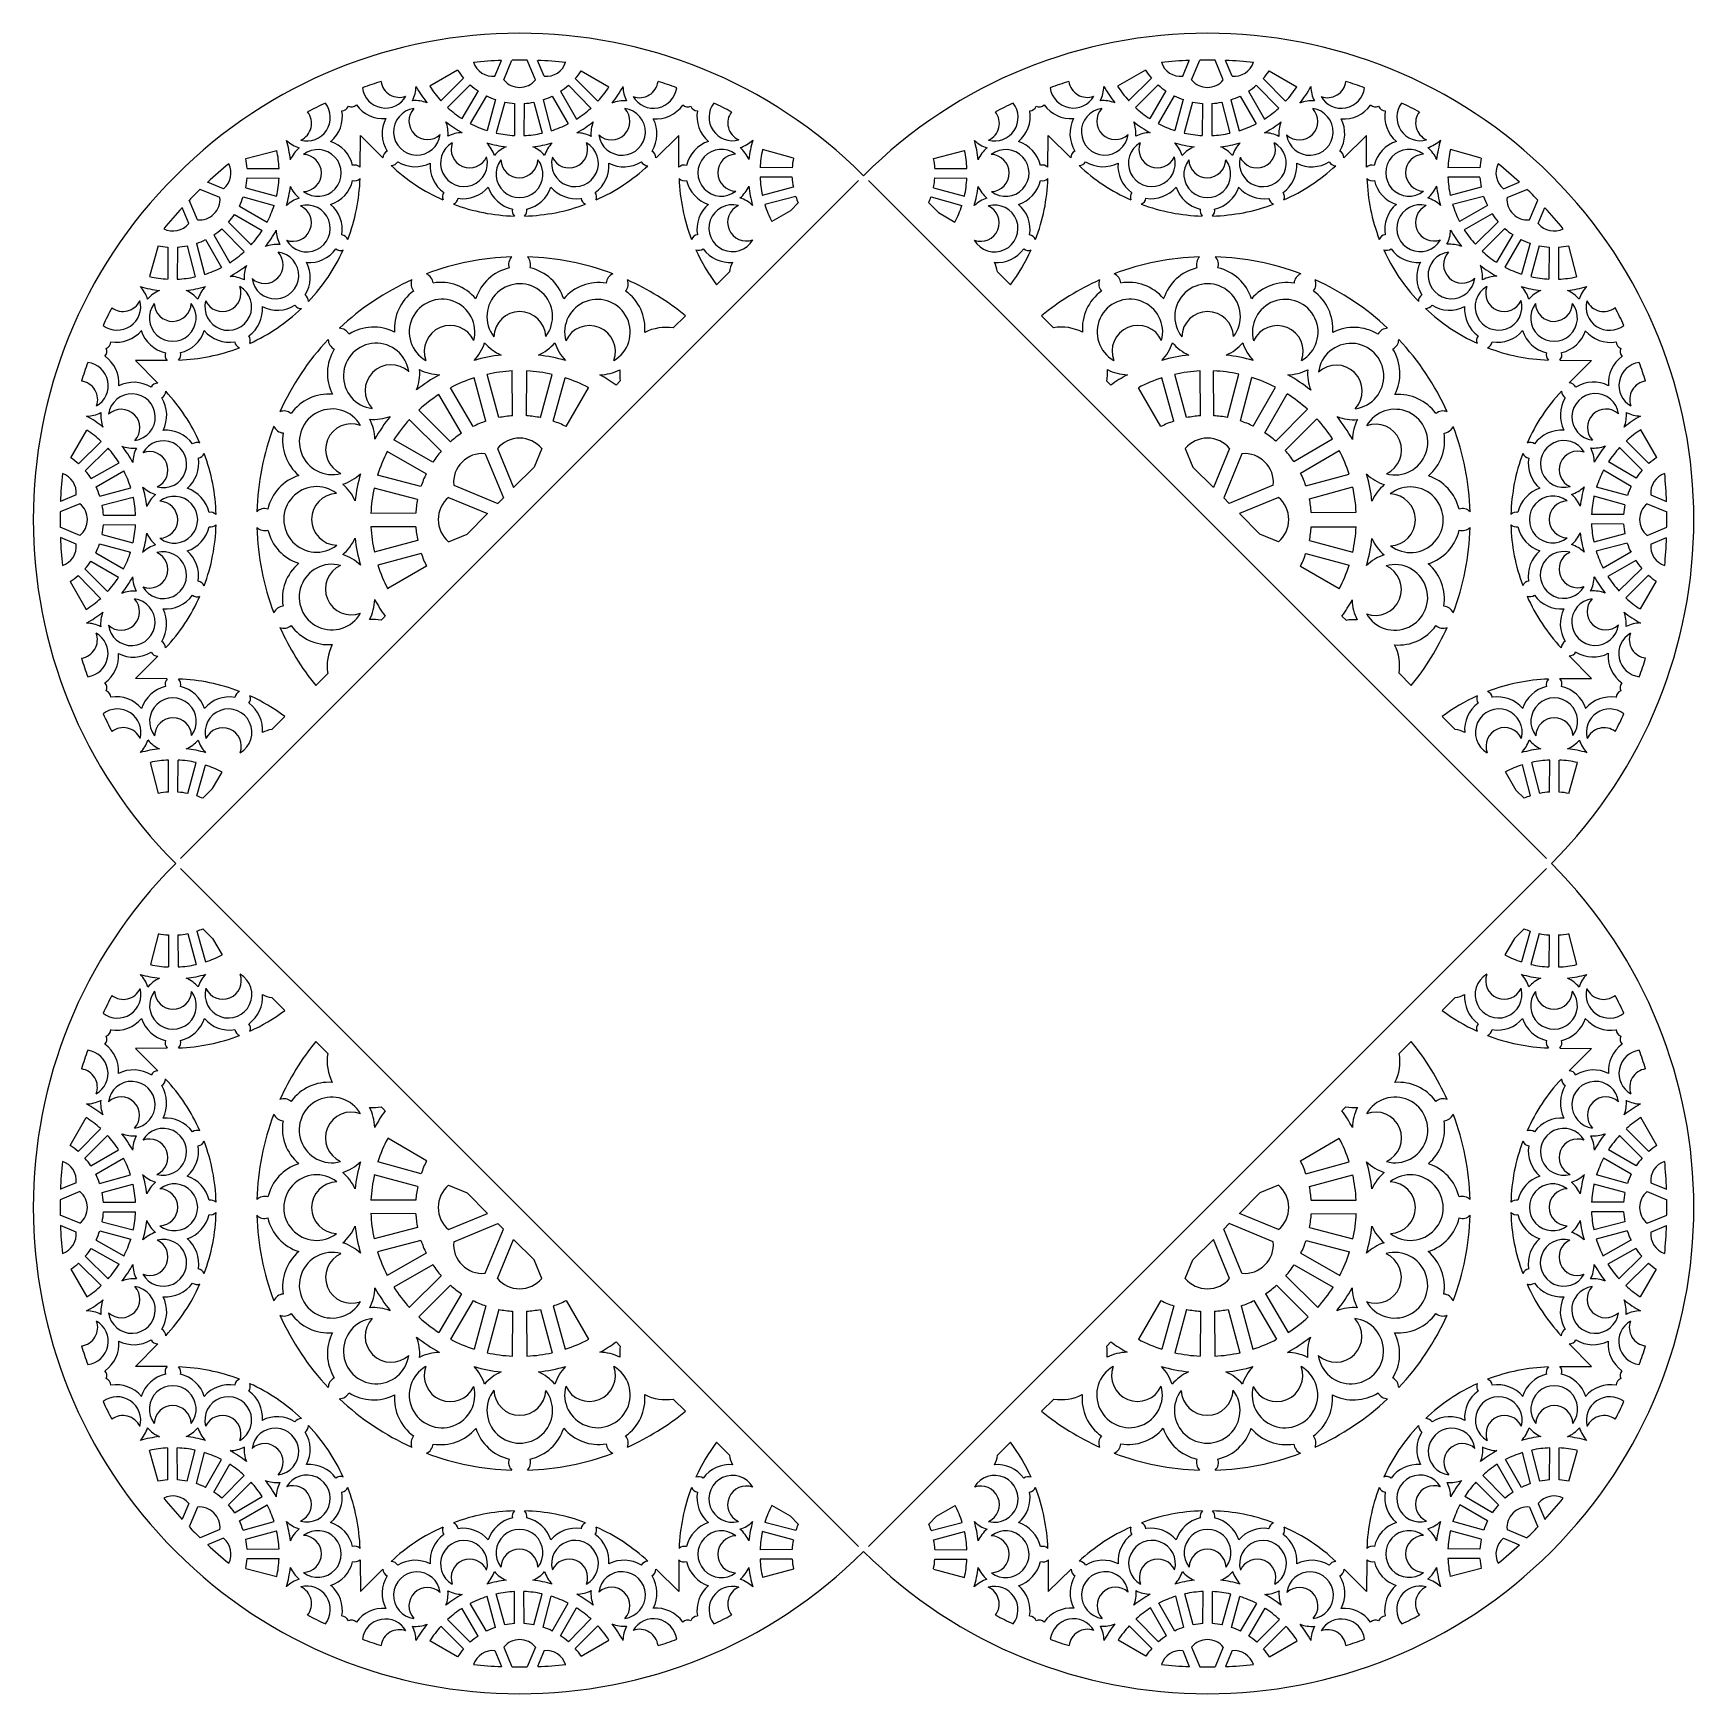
# Model space of a CAD drawing. Extents: x 51 to 299, y -13 to 235.
import ezdxf

# ---------------------------------------------------------------- set-up
doc = ezdxf.new("R2010")
doc.units = 0
doc.layers.get('0').update_dxf_attribs({"linetype": 'CONTINUOUS'})

msp = doc.modelspace()

# ---------------------------------------------------------------- linework, layer by layer
for p, q in [((120, 228.42), (120.98, 230.79)), ((121.32, 227.87), (122.54, 230.83)), ((126.03, 227.87), (124.81, 230.83)), ((127.35, 228.42), (126.37, 230.79)), ((222.53, 228.42), (223.51, 230.79)), ((223.85, 227.87), (225.07, 230.83)), ((228.57, 227.87), (227.34, 230.83)), ((229.88, 228.42), (228.9, 230.79)), ((114.43, 229.32), (110.29, 226.95)), ((115.32, 228.15), (111.93, 224.78)), ((131.97, 228.08), (135.33, 224.69)), ((132.87, 229.25), (137, 226.85)), ((216.96, 229.32), (212.82, 226.95)), ((217.85, 228.15), (214.46, 224.78)), ((234.5, 228.08), (237.86, 224.69)), ((235.4, 229.25), (239.53, 226.85)), ((116.33, 227.14), (112.94, 223.77)), ((117.49, 226.24), (115.09, 222.11)), ((118.72, 225.52), (116.32, 221.39)), ((128.55, 225.48), (130.92, 221.33)), ((129.79, 226.19), (132.16, 222.04)), ((130.96, 227.08), (134.32, 223.69)), ((218.86, 227.14), (215.47, 223.77)), ((220.02, 226.24), (217.62, 222.11)), ((221.25, 225.52), (218.85, 221.39)), ((231.08, 225.48), (233.45, 221.33)), ((232.32, 226.19), (234.69, 222.04)), ((233.49, 227.08), (236.85, 223.69)), ((120.08, 224.95), (118.83, 220.34)), ((121.46, 224.57), (120.2, 219.97)), ((122.92, 224.38), (122.9, 219.6)), ((124.34, 224.37), (124.33, 219.59)), ((125.81, 224.56), (127.02, 219.94)), ((127.18, 224.92), (128.4, 220.3)), ((222.61, 224.95), (221.36, 220.34)), ((223.99, 224.57), (222.74, 219.97)), ((225.45, 224.38), (225.43, 219.6)), ((226.87, 224.37), (226.86, 219.59)), ((228.34, 224.56), (229.56, 219.94)), ((229.72, 224.92), (230.93, 220.3)), ((99.91, 214.86), (99.96, 219.59)), ((103.3, 216.25), (99.96, 219.59)), ((144.01, 216.28), (147.39, 219.59)), ((147.39, 214.87), (147.39, 219.59)), ((202.44, 214.86), (202.49, 219.59)), ((205.83, 216.25), (202.49, 219.59)), ((246.54, 216.28), (249.92, 219.59)), ((249.92, 214.87), (249.92, 219.59)), ((82.87, 216.16), (87.49, 217.37)), ((164.5, 216.24), (159.89, 217.49)), ((185.4, 216.16), (190.02, 217.37)), ((267.03, 216.24), (262.42, 217.49)), ((83.05, 214.69), (87.83, 214.67)), ((83.05, 213.27), (87.82, 213.25)), ((164.3, 213.36), (159.52, 213.37)), ((164.3, 214.78), (159.53, 214.8)), ((185.58, 213.27), (190.36, 213.25)), ((185.59, 214.69), (190.36, 214.67)), ((266.83, 213.36), (262.05, 213.37)), ((266.83, 214.78), (262.06, 214.8)), ((73.14, 111.81), (174.21, 212.88)), ((79.01, 210.35), (76.05, 211.57)), ((79.55, 211.66), (77.18, 212.65)), ((82.48, 210.43), (87.08, 209.18)), ((82.85, 211.81), (87.46, 210.55)), ((164.48, 211.89), (159.86, 210.67)), ((164.85, 210.52), (160.23, 209.3)), ((175.67, 212.88), (276.74, 111.81)), ((185.01, 210.43), (189.62, 209.18)), ((185.38, 211.81), (189.99, 210.55)), ((267.01, 211.89), (262.4, 210.67)), ((267.38, 210.52), (262.76, 209.3)), ((270.33, 211.66), (272.7, 212.65)), ((270.87, 210.35), (273.83, 211.57)), ((74.35, 206.47), (73.37, 208.84)), ((75.67, 207.01), (74.44, 209.97)), ((81.91, 209.07), (86.03, 206.67)), ((164.05, 208.38), (161.26, 206.78)), ((164.05, 208.38), (165.22, 209.55)), ((184.66, 209.55), (186.1, 208.1)), ((186.1, 208.1), (188.56, 206.67)), ((267.94, 209.15), (263.79, 206.78)), ((274.21, 207.01), (275.44, 209.97)), ((275.53, 206.47), (276.51, 208.84)), ((79.28, 205.67), (82.64, 202.28)), ((80.29, 206.68), (83.65, 203.29)), ((81.19, 207.84), (85.32, 205.44)), ((268.64, 207.91), (264.5, 205.54)), ((269.54, 206.74), (266.15, 203.38)), ((270.54, 205.73), (267.15, 202.37)), ((69.78, 203.17), (68.52, 198.56)), ((74.12, 203.15), (75.34, 198.53)), ((75.5, 203.51), (76.72, 198.9)), ((76.87, 204.07), (79.24, 199.93)), ((78.1, 204.78), (80.48, 200.63)), ((271.71, 204.83), (269.3, 200.7)), ((272.94, 204.11), (270.53, 199.98)), ((274.3, 203.54), (273.04, 198.93)), ((275.67, 203.17), (274.42, 198.56)), ((280.02, 203.15), (281.24, 198.53)), ((71.24, 202.97), (71.22, 198.19)), ((72.66, 202.96), (72.64, 198.19)), ((277.13, 202.97), (277.11, 198.19)), ((278.56, 202.96), (278.54, 198.19)), ((153.03, 197.35), (154.96, 199.28)), ((194.92, 199.29), (196.85, 197.35)), ((146.58, 190.91), (148.41, 192.73)), ((201.47, 192.73), (203.27, 190.93)), ((69.74, 182.67), (66.43, 186.05)), ((71.15, 186.05), (66.43, 186.05)), ((278.72, 186.11), (283.45, 186.05)), ((280.11, 182.72), (283.45, 186.05)), ((118.65, 177.02), (116.89, 183.47)), ((120.57, 177.54), (118.82, 183.99)), ((122.62, 177.82), (122.59, 184.51)), ((124.73, 177.82), (124.76, 184.51)), ((126.78, 177.54), (128.53, 183.99)), ((128.7, 177.02), (130.46, 183.47)), ((221.18, 177.02), (219.42, 183.47)), ((223.1, 177.54), (221.35, 183.99)), ((225.15, 177.82), (225.12, 184.51)), ((227.14, 177.83), (227.12, 184.51)), ((229.19, 177.57), (230.89, 184.03)), ((231.12, 177.06), (232.82, 183.52)), ((115.02, 175.22), (111.65, 180.99)), ((116.74, 176.22), (113.38, 182)), ((130.61, 176.22), (133.97, 182)), ((138.07, 182.39), (138.69, 183.02)), ((211.22, 182.99), (211.82, 182.39)), ((219.27, 176.22), (215.91, 182)), ((233.03, 176.28), (236.35, 182.08)), ((234.76, 175.28), (238.08, 181.09)), ((113.39, 173.95), (108.64, 178.66)), ((236.4, 174.04), (241.11, 178.78)), ((111.98, 172.54), (107.24, 177.25)), ((237.82, 172.63), (242.53, 177.38)), ((56.77, 171.54), (59.17, 175.67)), ((57.93, 170.64), (61.32, 174)), ((110.73, 170.9), (104.93, 174.22)), ((239.08, 171), (244.86, 174.36)), ((292.01, 170.69), (288.65, 174.08)), ((293.19, 171.59), (290.81, 175.73)), ((58.94, 169.63), (62.33, 172.99)), ((59.83, 168.45), (63.98, 170.82)), ((109.74, 169.16), (103.94, 172.49)), ((118.53, 172.16), (121.26, 165.58)), ((120.37, 172.92), (122.78, 167.11)), ((126.98, 172.92), (125.83, 170.16)), ((222.9, 172.92), (224.05, 170.16)), ((229.51, 172.92), (227.1, 167.11)), ((231.35, 172.16), (228.63, 165.58)), ((240.09, 169.27), (245.86, 172.64)), ((290.1, 168.52), (285.97, 170.93)), ((291, 169.69), (287.64, 173.08)), ((60.54, 167.22), (64.68, 169.59)), ((108.96, 167.26), (102.49, 168.96)), ((122.78, 167.11), (125.83, 170.16)), ((224.05, 170.16), (227.1, 167.11)), ((240.88, 167.37), (247.33, 169.13)), ((289.38, 167.29), (285.25, 169.7)), ((57.6, 166.02), (55.23, 165.04)), ((61.1, 165.85), (65.71, 167.07)), ((108.45, 165.33), (101.99, 167.03)), ((113.86, 167.49), (120.44, 164.76)), ((236.02, 167.49), (229.44, 164.76)), ((241.41, 165.45), (247.86, 167.2)), ((288.81, 165.93), (284.2, 167.19)), ((292.28, 166.02), (294.65, 165.04)), ((58.14, 164.7), (55.18, 163.48)), ((61.46, 164.47), (66.08, 165.69)), ((113.09, 165.65), (118.91, 163.24)), ((120.44, 164.76), (121.26, 165.58)), ((228.63, 165.58), (229.44, 164.76)), ((236.79, 165.65), (230.97, 163.24)), ((241.68, 163.4), (248.37, 163.43)), ((288.44, 164.56), (283.83, 165.81)), ((291.74, 164.7), (294.7, 163.48)), ((58.14, 159.98), (55.18, 161.21)), ((61.64, 161.59), (66.42, 161.57)), ((61.65, 163.01), (66.42, 162.99)), ((108.19, 163.28), (101.5, 163.25)), ((108.2, 161.28), (101.51, 161.26)), ((115.86, 160.19), (118.91, 163.24)), ((230.97, 163.24), (234.02, 160.19)), ((241.68, 161.28), (248.37, 161.26)), ((288.24, 163.1), (283.46, 163.12)), ((288.23, 161.67), (283.46, 161.69)), ((291.74, 159.98), (294.7, 161.21)), ((57.6, 158.67), (55.23, 159.65)), ((61.07, 158.75), (65.68, 157.5)), ((61.44, 160.13), (66.05, 158.87)), ((108.47, 159.24), (102.02, 157.48)), ((113.09, 159.04), (115.86, 160.19)), ((236.79, 159.04), (234.02, 160.19)), ((241.41, 159.24), (247.86, 157.48)), ((288.42, 160.21), (283.8, 158.99)), ((288.78, 158.83), (284.17, 157.62)), ((292.28, 158.67), (294.65, 159.65)), ((59.78, 156.16), (63.91, 153.76)), ((60.5, 157.39), (64.63, 154.99)), ((109, 157.31), (102.55, 155.56)), ((240.88, 157.31), (247.33, 155.56)), ((289.34, 157.47), (285.2, 155.1)), ((290.05, 156.23), (285.91, 153.86)), ((57.87, 153.99), (61.23, 150.6)), ((58.88, 154.99), (62.24, 151.6)), ((109.8, 155.41), (104.02, 152.05)), ((240.09, 155.41), (245.86, 152.05)), ((290.94, 155.06), (287.55, 151.7)), ((291.95, 154.05), (288.56, 150.68)), ((56.7, 153.1), (59.07, 148.95)), ((293.11, 153.15), (290.71, 149.02)), ((103.03, 147.35), (103.63, 147.95)), ((246.25, 147.95), (246.88, 147.33)), ((69.77, 141.97), (66.43, 138.63)), ((280.14, 142.01), (283.45, 138.63)), ((71.16, 138.58), (66.43, 138.63)), ((93.28, 137.61), (95.08, 139.41)), ((254.77, 139.44), (256.6, 137.61)), ((278.73, 138.63), (283.45, 138.63)), ((86.73, 131.05), (88.66, 132.99)), ((261.22, 132.99), (263.14, 131.06)), ((71.32, 121.72), (71.34, 126.5)), ((72.75, 121.72), (72.77, 126.49)), ((277.22, 121.72), (277.24, 126.5)), ((278.64, 121.72), (278.66, 126.49)), ((69.86, 121.53), (68.64, 126.15)), ((74.21, 121.52), (75.46, 126.13)), ((75.58, 121.14), (76.84, 125.75)), ((77.91, 122.24), (79.35, 124.7)), ((272.24, 121.96), (270.64, 124.76)), ((274.38, 121.17), (273.16, 125.79)), ((275.76, 121.53), (274.54, 126.15)), ((280.1, 121.52), (281.36, 126.13)), ((76.47, 120.8), (77.91, 122.24)), ((272.24, 121.96), (273.41, 120.8)), ((73.14, 110.34), (174.21, 9.28)), ((276.74, 110.34), (175.67, 9.28)), ((69.86, 100.62), (68.64, 96)), ((71.32, 100.43), (71.34, 95.66)), ((72.75, 100.44), (72.77, 95.66)), ((74.21, 100.64), (75.46, 96.03)), ((75.58, 101.01), (76.84, 96.4)), ((76.47, 101.36), (77.91, 99.92)), ((77.91, 99.92), (79.35, 97.45)), ((271.97, 99.92), (270.53, 97.45)), ((273.41, 101.36), (271.97, 99.92)), ((274.3, 101.01), (273.04, 96.4)), ((275.67, 100.64), (274.42, 96.03)), ((277.13, 100.44), (277.11, 95.66)), ((278.56, 100.43), (278.54, 95.66)), ((280.02, 100.62), (281.24, 96)), ((86.73, 91.1), (88.66, 89.17)), ((263.15, 91.1), (261.22, 89.17)), ((93.28, 84.55), (95.08, 82.75)), ((256.6, 84.55), (254.8, 82.75)), ((71.16, 83.57), (66.43, 83.52)), ((69.77, 80.19), (66.43, 83.52)), ((278.72, 83.57), (283.45, 83.52)), ((280.11, 80.19), (283.45, 83.52)), ((103.03, 74.8), (103.63, 74.2)), ((246.85, 74.8), (246.25, 74.2)), ((56.7, 69.06), (59.07, 73.2)), ((293.19, 69.06), (290.81, 73.2)), ((57.87, 68.16), (61.23, 71.55)), ((58.88, 67.16), (62.24, 70.55)), ((109.8, 66.74), (104.02, 70.11)), ((240.09, 66.74), (245.86, 70.11)), ((291, 67.16), (287.64, 70.55)), ((292.01, 68.16), (288.65, 71.55)), ((59.78, 65.99), (63.91, 68.4)), ((60.5, 64.76), (64.63, 67.17)), ((289.38, 64.76), (285.25, 67.17)), ((290.1, 65.99), (285.97, 68.4)), ((61.07, 63.4), (65.68, 64.66)), ((108.47, 62.91), (102.02, 64.67)), ((109, 64.84), (102.55, 66.6)), ((240.88, 64.84), (247.33, 66.6)), ((241.41, 62.91), (247.86, 64.67)), ((288.81, 63.4), (284.2, 64.66)), ((58.14, 62.17), (55.18, 60.95)), ((57.6, 63.49), (55.23, 62.51)), ((61.44, 62.03), (66.05, 63.28)), ((113.09, 63.12), (115.86, 61.97)), ((115.86, 61.97), (118.91, 58.92)), ((234.02, 61.97), (230.97, 58.92)), ((236.79, 63.12), (234.02, 61.97)), ((288.44, 62.03), (283.83, 63.28)), ((291.74, 62.17), (294.7, 60.95)), ((292.28, 63.49), (294.65, 62.51)), ((61.64, 60.57), (66.42, 60.59)), ((108.2, 60.87), (101.51, 60.9)), ((241.68, 60.87), (248.37, 60.9)), ((288.24, 60.57), (283.46, 60.59)), ((58.14, 57.45), (55.18, 58.68)), ((57.6, 56.14), (55.23, 57.12)), ((61.46, 57.68), (66.08, 56.46)), ((61.65, 59.14), (66.42, 59.16)), ((108.19, 58.87), (101.5, 58.9)), ((113.09, 56.51), (118.91, 58.92)), ((113.86, 54.67), (120.44, 57.39)), ((120.44, 57.39), (121.26, 56.58)), ((229.44, 57.39), (228.63, 56.58)), ((236.02, 54.67), (229.44, 57.39)), ((236.79, 56.51), (230.97, 58.92)), ((241.69, 58.87), (248.38, 58.9)), ((288.23, 59.14), (283.46, 59.16)), ((288.42, 57.68), (283.8, 56.46)), ((291.74, 57.45), (294.7, 58.68)), ((292.28, 56.14), (294.65, 57.12)), ((60.54, 54.94), (64.68, 52.57)), ((61.1, 56.3), (65.71, 55.08)), ((108.45, 56.83), (101.99, 55.12)), ((108.96, 54.9), (102.49, 53.19)), ((118.53, 49.99), (121.26, 56.58)), ((120.37, 49.23), (122.78, 55.05)), ((122.78, 55.05), (125.83, 52)), ((227.1, 55.05), (224.05, 52)), ((229.51, 49.23), (227.1, 55.05)), ((231.35, 49.99), (228.63, 56.58)), ((240.92, 54.9), (247.39, 53.19)), ((241.43, 56.83), (247.9, 55.12)), ((288.78, 56.3), (284.17, 55.08)), ((289.34, 54.94), (285.2, 52.57)), ((58.94, 52.53), (62.33, 49.17)), ((59.83, 53.7), (63.98, 51.33)), ((109.74, 52.99), (103.94, 49.67)), ((126.98, 49.23), (125.83, 52)), ((222.9, 49.23), (224.05, 52)), ((240.14, 52.99), (245.94, 49.67)), ((290.05, 53.7), (285.91, 51.33)), ((290.94, 52.53), (287.55, 49.17)), ((56.77, 50.62), (59.17, 46.49)), ((57.93, 51.52), (61.32, 48.15)), ((110.73, 51.26), (104.93, 47.94)), ((111.98, 49.62), (107.24, 44.91)), ((237.9, 49.62), (242.64, 44.91)), ((239.15, 51.26), (244.95, 47.94)), ((291.95, 51.52), (288.56, 48.15)), ((293.11, 50.62), (290.71, 46.49)), ((113.39, 48.2), (108.64, 43.49)), ((236.49, 48.2), (241.24, 43.49)), ((115.02, 46.94), (111.65, 41.16)), ((116.74, 45.93), (113.38, 40.16)), ((118.65, 45.14), (116.89, 38.68)), ((120.57, 44.61), (118.82, 38.16)), ((126.78, 44.61), (128.53, 38.16)), ((128.7, 45.14), (130.46, 38.68)), ((130.61, 45.93), (133.97, 40.16)), ((219.27, 45.93), (215.91, 40.16)), ((221.18, 45.14), (219.42, 38.68)), ((223.1, 44.61), (221.35, 38.16)), ((229.31, 44.61), (231.06, 38.16)), ((231.23, 45.14), (232.99, 38.68)), ((233.14, 45.93), (236.5, 40.16)), ((234.86, 46.94), (238.23, 41.16)), ((122.62, 44.33), (122.59, 37.65)), ((124.73, 44.33), (124.76, 37.65)), ((225.15, 44.33), (225.12, 37.65)), ((227.26, 44.33), (227.29, 37.65)), ((138.07, 39.76), (138.69, 39.14)), ((211.82, 39.76), (211.19, 39.14)), ((69.74, 39.48), (66.43, 36.1)), ((280.14, 39.48), (283.45, 36.1)), ((71.15, 36.1), (66.43, 36.1)), ((278.73, 36.1), (283.45, 36.1)), ((146.58, 31.25), (148.41, 29.42)), ((203.3, 31.25), (201.47, 29.42)), ((153.03, 24.8), (154.96, 22.87)), ((196.85, 24.8), (194.93, 22.87)), ((69.78, 18.99), (68.52, 23.6)), ((71.24, 19.19), (71.22, 23.96)), ((72.66, 19.19), (72.64, 23.97)), ((74.12, 19), (75.34, 23.62)), ((75.5, 18.64), (76.72, 23.26)), ((274.38, 18.64), (273.16, 23.26)), ((275.76, 19), (274.54, 23.62)), ((277.22, 19.19), (277.24, 23.97)), ((278.64, 19.19), (278.66, 23.96)), ((280.1, 18.99), (281.36, 23.6)), ((76.87, 18.08), (79.24, 22.23)), ((78.1, 17.37), (80.48, 21.52)), ((79.28, 16.48), (82.64, 19.87)), ((270.6, 16.48), (267.24, 19.87)), ((271.78, 17.37), (269.41, 21.52)), ((273.01, 18.08), (270.64, 22.23)), ((80.29, 15.48), (83.65, 18.87)), ((269.59, 15.48), (266.23, 18.87)), ((74.35, 15.69), (73.37, 13.32)), ((75.67, 15.14), (74.44, 12.18)), ((81.19, 14.31), (85.32, 16.72)), ((81.91, 13.08), (86.03, 15.48)), ((164.05, 13.78), (161.26, 15.37)), ((185.83, 13.78), (188.62, 15.37)), ((267.97, 13.08), (263.85, 15.48)), ((268.69, 14.31), (264.56, 16.72)), ((274.21, 15.14), (275.44, 12.18)), ((275.53, 15.69), (276.51, 13.32)), ((82.48, 11.72), (87.08, 12.98)), ((164.85, 11.64), (160.23, 12.86)), ((164.05, 13.78), (165.22, 12.61)), ((185.83, 13.78), (184.66, 12.61)), ((185.03, 11.64), (189.65, 12.86)), ((267.4, 11.72), (262.8, 12.98)), ((79.01, 11.81), (76.05, 10.58)), ((79.55, 10.49), (77.18, 9.51)), ((82.85, 10.35), (87.46, 11.6)), ((164.48, 10.26), (159.86, 11.48)), ((185.4, 10.26), (190.02, 11.48)), ((267.03, 10.35), (262.42, 11.6)), ((270.33, 10.49), (272.7, 9.51)), ((270.87, 11.81), (273.83, 10.58)), ((83.05, 8.89), (87.82, 8.9)), ((83.05, 7.46), (87.83, 7.48)), ((164.3, 8.8), (159.52, 8.78)), ((185.59, 8.8), (190.36, 8.78)), ((266.83, 7.46), (262.05, 7.48)), ((266.83, 8.89), (262.06, 8.9)), ((82.87, 6), (87.49, 4.78)), ((99.91, 7.3), (99.96, 2.57)), ((103.3, 5.9), (99.96, 2.57)), ((144.01, 5.88), (147.39, 2.57)), ((147.39, 7.29), (147.39, 2.57)), ((164.3, 7.37), (159.53, 7.36)), ((164.5, 5.91), (159.89, 4.66)), ((185.38, 5.91), (189.99, 4.66)), ((185.58, 7.37), (190.36, 7.36)), ((202.49, 7.29), (202.49, 2.57)), ((205.88, 5.88), (202.49, 2.57)), ((246.58, 5.9), (249.92, 2.57)), ((249.97, 7.3), (249.92, 2.57)), ((267.01, 6), (262.4, 4.78)), ((122.92, -2.22), (122.9, 2.55)), ((124.34, -2.22), (124.33, 2.56)), ((225.54, -2.22), (225.56, 2.56)), ((226.96, -2.22), (226.98, 2.55)), ((117.49, -4.08), (115.09, 0.05)), ((118.72, -3.36), (116.32, 0.76)), ((120.08, -2.79), (118.83, 1.81)), ((121.46, -2.42), (120.2, 2.19)), ((125.81, -2.4), (127.02, 2.21)), ((127.18, -2.77), (128.4, 1.85)), ((128.55, -3.33), (130.92, 0.82)), ((129.79, -4.03), (132.16, 0.11)), ((220.1, -4.03), (217.72, 0.11)), ((221.33, -3.33), (218.96, 0.82)), ((222.7, -2.77), (221.48, 1.85)), ((224.07, -2.4), (222.86, 2.21)), ((228.42, -2.42), (229.68, 2.19)), ((229.8, -2.79), (231.05, 1.81)), ((231.16, -3.36), (233.56, 0.76)), ((232.39, -4.08), (234.79, 0.05)), ((116.33, -4.98), (112.94, -1.62)), ((130.96, -4.93), (134.32, -1.54)), ((218.92, -4.93), (215.56, -1.54)), ((233.55, -4.98), (236.94, -1.62)), ((114.43, -7.17), (110.29, -4.8)), ((115.32, -5.99), (111.93, -2.63)), ((131.97, -5.93), (135.33, -2.54)), ((132.87, -7.1), (137, -4.69)), ((217.01, -7.1), (212.88, -4.69)), ((217.91, -5.93), (214.55, -2.54)), ((234.56, -5.99), (237.95, -2.63)), ((235.45, -7.17), (239.6, -4.8)), ((120, -6.26), (120.98, -8.64)), ((121.32, -5.72), (122.54, -8.68)), ((126.03, -5.72), (124.81, -8.68)), ((127.35, -6.26), (126.37, -8.64)), ((222.53, -6.26), (223.51, -8.64)), ((223.85, -5.72), (225.07, -8.68)), ((228.57, -5.72), (227.34, -8.68)), ((229.88, -6.26), (228.9, -8.64))]:
    msp.add_line(p, q)
for centre, radius, start, end in [((123.68, 162.34), 72.5, 45, 225), ((226.21, 162.34), 72.5, 315, 135), ((123.68, 162.34), 68.5, 92.2541, 95.7523), ((119.72, 231.48), 3.07, 198.5794, 275.2422), ((123.68, 162.34), 68.5, 89.0517, 90.9483), ((123.68, 162.34), 68.5, 84.2477, 87.7459), ((127.63, 231.48), 3.07, 264.7578, 341.4206), ((226.21, 162.34), 68.5, 92.2541, 95.7523), ((222.25, 231.48), 3.07, 198.5794, 275.2422), ((226.21, 162.34), 68.5, 89.0517, 90.9483), ((226.21, 162.34), 68.5, 84.2477, 87.7459), ((230.16, 231.48), 3.07, 264.7578, 341.4206), ((123.68, 235.43), 11.08, 213.4619, 221.089), ((123.68, 229.84), 3.07, 219.7578, 320.2422), ((123.68, 235.43), 11.08, 318.4619, 326.089), ((226.21, 235.43), 11.08, 213.4619, 221.089), ((226.21, 229.84), 3.07, 219.7578, 320.2422), ((226.21, 235.43), 11.08, 318.4619, 326.089), ((123.68, 162.34), 68.5, 107.5426, 110.0022), ((103.7, 227.18), 3.49, 187.729, 330.4612), ((105.76, 228.04), 2.76, 188.0338, 290.704), ((103.33, 227.03), 4.92, 332.8161, 358.6147), ((123.68, 235.43), 17.63, 208.9171, 218.4779), ((123.68, 235.43), 15.85, 212.3519, 222.1991), ((123.68, 235.43), 11.08, 228.4619, 236.089), ((123.68, 235.43), 11.08, 243.4619, 251.089), ((123.68, 235.43), 11.08, 288.4619, 296.089), ((123.68, 235.43), 11.08, 303.4619, 311.089), ((123.68, 235.43), 15.85, 317.3519, 327.1991), ((123.68, 235.43), 17.63, 321.4171, 330.9779), ((144, 226.99), 4.92, 181.2803, 207.079), ((141.57, 227.99), 2.76, 249.745, 353.1415), ((143.63, 227.14), 3.49, 209.9878, 352.9177), ((123.68, 162.34), 68.5, 70.0064, 72.4698), ((226.21, 162.34), 68.5, 107.5426, 110.0022), ((206.23, 227.18), 3.49, 187.729, 330.4612), ((208.29, 228.04), 2.76, 188.0338, 290.704), ((205.86, 227.03), 4.92, 332.8161, 358.6147), ((226.21, 235.43), 17.63, 208.9171, 218.4779), ((226.21, 235.43), 15.85, 212.3519, 222.1991), ((226.21, 235.43), 11.08, 228.4619, 236.089), ((226.21, 235.43), 11.08, 243.4619, 251.089), ((226.21, 235.43), 11.08, 288.4619, 296.089), ((226.21, 235.43), 11.08, 303.4619, 311.089), ((226.21, 235.43), 15.85, 317.3519, 327.1991), ((226.21, 235.43), 17.63, 321.4171, 330.9779), ((246.53, 226.99), 4.92, 181.2803, 207.079), ((244.1, 227.99), 2.76, 249.745, 353.1415), ((246.16, 227.14), 3.49, 209.9878, 352.9177), ((226.21, 162.34), 68.5, 70.0064, 72.4698), ((91.97, 222.28), 3.49, 254.9878, 37.9177), ((89.91, 221.41), 2.76, 294.745, 38.1415), ((123.68, 162.34), 68.5, 115.0064, 117.4698), ((92.34, 222.43), 4.92, 310.3161, 9.583), ((97.08, 224.42), 1.17, 274.9888, 336.5203), ((98.59, 225.04), 1.17, 248.4791, 310.4604), ((103.33, 227.03), 4.92, 215.8662, 274.579), ((108.38, 220.16), 3.49, 97.4878, 352.9612), ((109.95, 221.75), 2.76, 137.245, 313.204), ((108.1, 219.88), 4.92, 68.7803, 94.579), ((123.68, 235.43), 15.85, 227.3519, 237.1991), ((123.68, 235.43), 11.08, 258.4619, 266.089), ((123.68, 235.43), 11.08, 273.4619, 281.089), ((123.68, 235.43), 15.85, 302.3519, 312.1991), ((137.36, 221.71), 2.76, 227.245, 43.204), ((138.94, 220.14), 3.49, 187.4878, 82.9612), ((139.23, 219.85), 4.92, 85.3161, 111.1147), ((144, 226.99), 4.92, 265.3161, 324.5829), ((148.76, 225.04), 1.17, 229.9887, 291.5209), ((150.27, 224.42), 1.17, 203.4797, 265.4603), ((155.03, 222.47), 4.92, 170.8661, 229.579), ((155.4, 222.31), 3.49, 142.729, 285.4612), ((123.68, 162.34), 68.5, 62.5426, 65.0022), ((157.47, 221.47), 2.76, 143.0338, 245.704), ((194.5, 222.28), 3.49, 254.9878, 37.9177), ((192.44, 221.41), 2.76, 294.745, 38.1415), ((226.21, 162.34), 68.5, 115.0064, 117.4698), ((194.87, 222.43), 4.92, 310.3161, 9.5829), ((199.61, 224.42), 1.17, 274.9887, 336.5209), ((201.12, 225.04), 1.17, 248.4797, 310.4603), ((205.86, 227.03), 4.92, 215.8661, 274.579), ((210.91, 220.16), 3.49, 97.4878, 352.9612), ((212.48, 221.75), 2.76, 137.245, 313.204), ((210.63, 219.88), 4.92, 68.7803, 94.579), ((226.21, 235.43), 15.85, 227.3519, 237.1991), ((226.21, 235.43), 11.08, 258.4619, 266.089), ((226.21, 235.43), 11.08, 273.4619, 281.089), ((226.21, 235.43), 15.85, 302.3519, 312.1991), ((239.89, 221.71), 2.76, 227.245, 43.204), ((241.47, 220.14), 3.49, 187.4878, 82.9612), ((241.76, 219.85), 4.92, 85.3161, 111.1147), ((246.53, 226.99), 4.92, 265.3161, 324.5829), ((251.29, 225.04), 1.17, 229.9887, 291.5209), ((252.8, 224.42), 1.17, 203.4797, 265.4603), ((257.56, 222.47), 4.92, 170.8661, 229.579), ((257.93, 222.31), 3.49, 142.729, 285.4612), ((226.21, 162.34), 68.5, 62.5426, 65.0022), ((260, 221.47), 2.76, 143.0338, 245.704), ((108.1, 219.88), 4.92, 152.8161, 212.0829), ((108.1, 219.88), 4.92, 355.3161, 21.1147), ((123.68, 235.43), 17.63, 231.4171, 240.9779), ((123.68, 235.43), 15.85, 242.3519, 252.1991), ((123.68, 235.43), 15.85, 287.3519, 297.1991), ((123.68, 235.43), 17.63, 298.9171, 308.4779), ((139.23, 219.85), 4.92, 158.7803, 184.579), ((139.23, 219.85), 4.92, 328.4635, 27.079), ((210.63, 219.88), 4.92, 152.8161, 212.0829), ((210.63, 219.88), 4.92, 355.3161, 21.1147), ((226.21, 235.43), 17.63, 231.4171, 240.9779), ((226.21, 235.43), 15.85, 242.3519, 252.1991), ((226.21, 235.43), 15.85, 287.3519, 297.1991), ((226.21, 235.43), 17.63, 298.9171, 308.4779), ((241.76, 219.85), 4.92, 158.7803, 184.579), ((241.76, 219.85), 4.92, 328.4635, 27.079), ((71.99, 214.02), 17.63, 6.4171, 15.9779), ((92.34, 222.43), 4.92, 226.2803, 252.079), ((94, 214), 4.92, 13.4635, 72.079), ((115.39, 215.47), 3.49, 119.9878, 15.4612), ((115.23, 215.1), 4.92, 91.2803, 117.079), ((116.23, 217.54), 2.76, 159.745, 335.704), ((115.23, 215.1), 4.92, 17.8161, 43.6147), ((123.68, 235.43), 17.63, 253.9171, 263.4779), ((123.66, 213.42), 4.92, 113.7803, 139.579), ((123.68, 235.43), 15.85, 257.3519, 267.1991), ((123.68, 235.43), 15.85, 272.3519, 282.1991), ((123.68, 235.43), 17.63, 276.4171, 285.9779), ((123.66, 213.42), 4.92, 40.3161, 66.1147), ((132.08, 215.09), 4.92, 136.2803, 162.079), ((131.93, 215.46), 3.49, 164.9878, 60.4612), ((131.06, 217.52), 2.76, 204.745, 20.704), ((132.08, 215.09), 4.92, 62.8161, 88.6147), ((153.35, 214.04), 4.92, 107.8161, 167.0829), ((155.03, 222.47), 4.92, 287.8161, 313.6147), ((175.36, 214.02), 17.63, 163.9171, 173.4779), ((174.52, 214.02), 17.63, 6.4171, 15.9779), ((194.87, 222.43), 4.92, 226.2803, 252.079), ((196.53, 214), 4.92, 13.4635, 72.079), ((217.92, 215.47), 3.49, 119.9878, 15.4612), ((217.76, 215.1), 4.92, 91.2803, 117.079), ((218.76, 217.54), 2.76, 159.745, 335.704), ((217.76, 215.1), 4.92, 17.8161, 43.6147), ((226.21, 235.43), 17.63, 253.9171, 263.4779), ((226.19, 213.42), 4.92, 113.7803, 139.579), ((226.21, 235.43), 15.85, 257.3519, 267.1991), ((226.21, 235.43), 15.85, 272.3519, 282.1991), ((226.21, 235.43), 17.63, 276.4171, 285.9779), ((226.19, 213.42), 4.92, 40.3161, 66.1147), ((234.61, 215.09), 4.92, 136.2803, 162.079), ((234.46, 215.46), 3.49, 164.9878, 60.4612), ((233.59, 217.52), 2.76, 204.745, 20.704), ((234.61, 215.09), 4.92, 62.8161, 88.6147), ((255.88, 214.04), 4.92, 107.8161, 167.0829), ((257.56, 222.47), 4.92, 287.8161, 313.6147), ((277.89, 214.02), 17.63, 163.9171, 173.4779), ((123.68, 162.34), 68.5, 129.2477, 132.7459), ((77.59, 214.02), 3.07, 309.7578, 26.4206), ((71.99, 214.02), 11.08, 3.4619, 11.089), ((71.99, 214.02), 15.85, 2.3519, 12.1991), ((94, 214), 4.92, 130.3161, 156.1147), ((93.6, 214.01), 3.49, 232.4878, 127.9612), ((91.37, 214), 2.76, 272.245, 88.204), ((104.47, 216.23), 1.17, 117.4887, 179.0203), ((104.51, 216.28), 1.17, 271.2155, 329.9344), ((108.12, 219.86), 4.92, 238.1444, 297.1451), ((115.26, 215.09), 4.92, 175.3822, 234.2189), ((123.66, 213.82), 3.49, 142.4878, 37.9612), ((123.65, 216.06), 2.76, 182.245, 358.204), ((132.08, 215.09), 4.92, 305.7422, 4.579), ((139.23, 219.85), 4.92, 242.8161, 301.8168), ((142.83, 216.26), 1.17, 210.0268, 268.7457), ((142.83, 216.26), 1.17, 0.7052, 60.2535), ((153.75, 214.04), 3.49, 52.4878, 307.9612), ((155.98, 214.05), 2.76, 92.245, 268.204), ((153.35, 214.04), 4.92, 23.7803, 49.579), ((175.36, 214.02), 15.85, 167.3519, 177.1991), ((175.36, 214.02), 11.08, 168.4619, 176.089), ((174.52, 214.02), 11.08, 3.4619, 11.089), ((174.52, 214.02), 15.85, 2.3519, 12.1991), ((196.53, 214), 4.92, 130.3161, 156.1147), ((196.13, 214.01), 3.49, 232.4878, 127.9612), ((193.9, 214), 2.76, 272.245, 88.204), ((207, 216.23), 1.17, 117.4887, 179.0203), ((207.04, 216.28), 1.17, 271.2155, 329.9344), ((210.65, 219.86), 4.92, 238.1444, 297.1451), ((217.79, 215.09), 4.92, 175.3822, 234.2189), ((226.19, 213.82), 3.49, 142.4878, 37.9612), ((226.18, 216.06), 2.76, 182.245, 358.204), ((234.61, 215.09), 4.92, 305.7422, 4.579), ((241.76, 219.85), 4.92, 242.8161, 301.8168), ((245.36, 216.26), 1.17, 210.0268, 268.7457), ((245.36, 216.26), 1.17, 0.7052, 60.2535), ((256.28, 214.04), 3.49, 52.4878, 307.9612), ((258.51, 214.05), 2.76, 92.245, 268.204), ((255.88, 214.04), 4.92, 23.7803, 49.579), ((277.89, 214.02), 15.85, 167.3519, 177.1991), ((277.89, 214.02), 11.08, 168.4619, 176.089), ((272.29, 214.02), 3.07, 153.5794, 230.2422), ((226.21, 162.34), 68.5, 47.2541, 50.7523), ((71.99, 214.02), 11.08, 348.4619, 356.089), ((71.99, 214.02), 15.85, 347.3519, 357.1991), ((94, 214), 4.92, 287.8161, 346.8168), ((71.94, 214.15), 27.98, 338.9533, 357.9977), ((99.09, 214.02), 1.17, 45.7052, 105.2535), ((99.09, 214.02), 1.17, 255.0268, 313.7457), ((123.63, 235.56), 27.98, 226.9635, 246.0079), ((123.72, 235.56), 27.98, 293.9533, 312.9977), ((148.2, 214.02), 1.17, 72.4887, 134.0203), ((148.26, 214.03), 1.17, 226.2155, 284.9344), ((175.42, 214.14), 27.98, 181.9635, 201.0079), ((153.35, 214.01), 4.92, 193.1444, 252.1451), ((175.36, 214.02), 15.85, 182.3519, 192.1991), ((175.36, 214.02), 11.08, 183.4619, 191.089), ((174.52, 214.02), 11.08, 348.4619, 356.089), ((174.52, 214.02), 15.85, 347.3519, 357.1991), ((196.53, 214), 4.92, 287.8161, 346.8168), ((174.47, 214.15), 27.98, 338.9533, 357.9977), ((201.62, 214.02), 1.17, 45.7052, 105.2535), ((201.62, 214.02), 1.17, 255.0268, 313.7457), ((226.16, 235.56), 27.98, 226.9635, 246.0079), ((226.25, 235.56), 27.98, 293.9533, 312.9977), ((250.73, 214.02), 1.17, 72.4887, 134.0203), ((250.79, 214.03), 1.17, 226.2155, 284.9344), ((277.95, 214.14), 27.98, 181.9635, 201.0079), ((255.88, 214.01), 4.92, 193.1444, 252.1451), ((277.89, 214.02), 15.85, 182.3519, 192.1991), ((277.89, 214.02), 11.08, 183.4619, 191.089), ((123.68, 162.34), 68.5, 134.0517, 135.9483), ((71.99, 214.02), 11.08, 333.4619, 341.089), ((71.99, 214.02), 17.63, 343.9171, 353.4779), ((94, 214), 4.92, 203.7803, 229.579), ((113.35, 210.43), 1.17, 144.577, 201.756), ((115.26, 215.09), 4.92, 261.108, 319.6451), ((123.69, 213.42), 4.92, 197.8822, 257.1567), ((123.66, 213.42), 4.92, 282.8045, 342.079), ((132.08, 215.09), 4.92, 220.3161, 278.8532), ((133.99, 210.42), 1.17, 338.2052, 35.3842), ((153.35, 214.04), 4.92, 310.3161, 336.1147), ((175.36, 214.02), 17.63, 186.4171, 195.9779), ((175.36, 214.02), 11.08, 198.4619, 203.8406), ((174.52, 214.02), 11.08, 336.1594, 341.089), ((174.52, 214.02), 17.63, 343.9171, 353.4779), ((196.53, 214), 4.92, 203.7803, 229.579), ((215.88, 210.43), 1.17, 144.577, 201.756), ((217.79, 215.09), 4.92, 261.108, 319.6451), ((226.22, 213.42), 4.92, 197.8822, 257.1567), ((226.19, 213.42), 4.92, 282.8045, 342.079), ((234.61, 215.09), 4.92, 220.3161, 278.8532), ((236.52, 210.42), 1.17, 338.2052, 35.3842), ((255.88, 214.04), 4.92, 310.3161, 336.1147), ((277.89, 214.02), 17.63, 186.4171, 195.9779), ((277.89, 214.02), 11.08, 198.4619, 206.089), ((226.21, 162.34), 68.5, 44.0517, 45.9483), ((123.68, 162.34), 68.5, 137.2541, 140.7523), ((75.95, 210.07), 3.07, 264.7578, 5.2422), ((71.99, 214.02), 15.85, 332.3519, 342.1991), ((92.32, 205.58), 4.92, 107.8161, 133.6147), ((91.95, 205.74), 3.49, 209.9878, 105.4612), ((89.88, 206.58), 2.76, 249.745, 65.704), ((92.32, 205.58), 4.92, 350.7422, 49.579), ((113.35, 210.43), 1.17, 293.7155, 350.75), ((123.63, 235.56), 27.98, 249.4635, 268.5079), ((123.75, 208.4), 1.17, 168.8895, 224.256), ((123.72, 235.56), 27.98, 271.4533, 290.4977), ((123.59, 208.4), 1.17, 315.7052, 11.0717), ((133.99, 210.42), 1.17, 189.2112, 246.2457), ((155.03, 205.59), 4.92, 130.3822, 189.2189), ((155.39, 205.77), 3.49, 74.9878, 330.4612), ((157.45, 206.64), 2.76, 114.745, 290.704), ((155.01, 205.62), 4.92, 46.2803, 72.079), ((175.36, 214.02), 15.85, 197.3519, 207.1991), ((174.52, 214.02), 15.85, 332.3519, 342.1991), ((194.85, 205.58), 4.92, 107.8161, 133.6147), ((194.48, 205.74), 3.49, 209.9878, 105.4612), ((192.41, 206.58), 2.76, 249.745, 65.704), ((194.85, 205.58), 4.92, 350.7422, 49.579), ((215.88, 210.43), 1.17, 293.7155, 350.75), ((226.16, 235.56), 27.98, 249.4635, 268.5079), ((226.28, 208.4), 1.17, 168.8895, 224.256), ((226.25, 235.56), 27.98, 271.4533, 290.4977), ((226.12, 208.4), 1.17, 315.7052, 11.0717), ((236.52, 210.42), 1.17, 189.2112, 246.2457), ((257.56, 205.59), 4.92, 130.3822, 189.2189), ((257.92, 205.77), 3.49, 74.9878, 330.4612), ((259.98, 206.64), 2.76, 114.745, 290.704), ((257.54, 205.62), 4.92, 46.2803, 72.079), ((277.89, 214.02), 15.85, 197.3519, 207.1991), ((273.93, 210.07), 3.07, 174.7578, 275.2422), ((226.21, 162.34), 68.5, 39.2477, 42.7459), ((71.99, 208.43), 3.07, 243.5794, 320.2422), ((71.99, 214.02), 11.08, 303.4619, 311.089), ((71.99, 214.02), 11.08, 318.4619, 326.089), ((71.99, 214.02), 17.63, 321.4171, 330.9779), ((92.32, 205.58), 4.92, 181.2803, 207.079), ((257.54, 205.62), 4.92, 332.8161, 358.6147), ((277.89, 214.02), 17.63, 208.9171, 218.4779), ((277.89, 214.02), 15.85, 212.3519, 222.1991), ((277.89, 214.02), 11.08, 213.4619, 221.089), ((277.89, 214.02), 11.08, 228.4619, 236.089), ((277.89, 208.43), 3.07, 219.7578, 296.4206), ((71.99, 214.02), 11.08, 258.4619, 266.089), ((71.99, 214.02), 11.08, 273.4619, 281.089), ((71.99, 214.02), 11.08, 288.4619, 296.089), ((71.99, 214.02), 15.85, 317.3519, 327.1991), ((87.54, 198.45), 4.92, 85.3161, 111.1147), ((96.98, 203.63), 1.17, 23.2052, 80.3842), ((150.37, 203.65), 1.17, 99.577, 156.756), ((199.51, 203.63), 1.17, 23.2052, 80.3842), ((252.9, 203.65), 1.17, 99.577, 156.756), ((262.31, 198.47), 4.92, 68.7803, 94.579), ((277.89, 214.02), 11.08, 243.4619, 251.089), ((277.89, 214.02), 11.08, 258.4619, 266.089), ((277.89, 214.02), 11.08, 273.4619, 281.089), ((71.99, 214.02), 15.85, 302.3519, 312.1991), ((85.67, 200.3), 2.76, 227.245, 43.204), ((87.26, 198.73), 3.49, 187.4878, 82.9612), ((87.54, 198.45), 4.92, 327.8045, 27.079), ((92.32, 205.58), 4.92, 265.3161, 323.8532), ((71.94, 214.15), 27.98, 316.4533, 335.4977), ((96.98, 203.63), 1.17, 234.2112, 291.2457), ((123.68, 162.34), 39.18, 91.7152, 110.7594), ((123.68, 200.36), 1.64, 135.5624, 197.9603), ((123.68, 200.36), 1.64, 342.4887, 44.4376), ((123.68, 162.34), 39.18, 69.2152, 88.2848), ((150.37, 203.65), 1.17, 248.7155, 305.75), ((175.42, 214.14), 27.98, 204.4635, 216.8684), ((155.03, 205.59), 4.92, 216.108, 274.6451), ((159.8, 198.45), 4.92, 152.8822, 170.3092), ((194.85, 205.58), 4.92, 265.3161, 323.8532), ((190.07, 198.45), 4.92, 9.8736, 27.079), ((174.47, 214.15), 27.98, 323.1193, 335.4977), ((199.51, 203.63), 1.17, 234.2112, 291.2457), ((226.21, 162.34), 39.18, 91.7152, 110.7848), ((226.21, 200.36), 1.64, 135.5624, 197.9603), ((226.21, 200.36), 1.64, 342.4887, 44.4376), ((226.21, 162.34), 39.18, 69.2152, 88.2848), ((252.9, 203.65), 1.17, 248.7155, 305.75), ((277.95, 214.14), 27.98, 204.4635, 223.5079), ((257.56, 205.59), 4.92, 216.108, 274.6451), ((262.33, 198.45), 4.92, 152.8822, 212.1567), ((262.59, 198.76), 3.49, 97.4878, 352.9612), ((264.17, 200.34), 2.76, 137.245, 313.204), ((277.89, 214.02), 15.85, 227.3519, 237.1991), ((71.99, 214.02), 15.85, 257.3519, 267.1991), ((71.99, 214.02), 15.85, 272.3519, 282.1991), ((71.99, 214.02), 15.85, 287.3519, 297.1991), ((71.99, 214.02), 17.63, 298.9171, 308.4779), ((80.4, 193.68), 4.92, 62.8161, 88.6147), ((87.54, 198.45), 4.92, 158.7803, 184.579), ((123.68, 162.34), 39.18, 114.2152, 133.2848), ((109.13, 197.47), 1.64, 158.0624, 220.4603), ((109.14, 197.47), 1.64, 4.8564, 66.9122), ((123.7, 193.16), 6.88, 103.3661, 162.079), ((123.7, 193.16), 6.88, 17.8161, 77.0829), ((138.22, 197.47), 1.64, 113.0624, 175.4603), ((138.22, 197.47), 1.64, 319.9887, 21.9376), ((123.68, 162.34), 39.18, 50.8591, 65.7848), ((226.21, 162.34), 39.18, 114.2152, 129.1409), ((211.66, 197.47), 1.64, 158.0624, 220.4603), ((211.66, 197.47), 1.64, 4.9887, 66.9376), ((226.23, 193.16), 6.88, 103.3661, 162.079), ((226.23, 193.16), 6.88, 17.8161, 77.0829), ((240.75, 197.47), 1.64, 113.0624, 175.4603), ((240.75, 197.47), 1.64, 319.9887, 21.9376), ((226.21, 162.34), 39.18, 46.7152, 65.7848), ((262.31, 198.47), 4.92, 355.3161, 21.1147), ((277.89, 214.02), 17.63, 231.4171, 240.9779), ((269.45, 193.7), 4.92, 91.2803, 117.079), ((277.89, 214.02), 15.85, 242.3519, 252.1991), ((277.89, 214.02), 15.85, 257.3519, 267.1991), ((277.89, 214.02), 15.85, 272.3519, 282.1991), ((71.99, 214.02), 17.63, 253.9171, 263.4779), ((63.55, 193.7), 4.92, 17.8161, 43.6147), ((71.97, 192.01), 4.92, 113.7803, 139.579), ((71.99, 214.02), 17.63, 276.4171, 285.9779), ((71.97, 192.01), 4.92, 40.3161, 66.1147), ((80.4, 193.68), 4.92, 136.2803, 162.079), ((80.25, 194.05), 3.49, 164.9878, 60.4612), ((79.38, 196.11), 2.76, 204.745, 20.704), ((91.05, 194.85), 1.17, 0.7052, 56.0717), ((111.91, 190.82), 6.88, 125.8661, 184.579), ((111.91, 190.82), 6.88, 40.3161, 99.4487), ((123.7, 192.6), 4.89, 322.4878, 217.9612), ((135.49, 190.8), 6.88, 80.8661, 139.579), ((135.49, 190.8), 6.88, 355.3161, 54.5829), ((214.44, 190.82), 6.88, 125.8661, 184.579), ((214.44, 190.82), 6.88, 40.3161, 99.5829), ((226.23, 192.6), 4.89, 322.4878, 217.9612), ((238.02, 190.8), 6.88, 80.8661, 139.579), ((238.02, 190.8), 6.88, 355.3161, 54.5829), ((258.82, 194.86), 1.17, 123.8895, 179.256), ((269.6, 194.07), 3.49, 119.9878, 15.4612), ((270.45, 196.13), 2.76, 159.745, 335.704), ((269.45, 193.7), 4.92, 17.8161, 43.6147), ((277.89, 214.02), 17.63, 253.9171, 263.4779), ((277.87, 192.01), 4.92, 113.7803, 139.579), ((277.89, 214.02), 17.63, 276.4171, 285.9779), ((277.87, 192.01), 4.92, 40.3161, 66.1147), ((286.29, 193.68), 4.92, 136.2803, 162.079), ((63.71, 194.07), 3.49, 232.729, 15.4612), ((123.68, 162.34), 68.5, 152.5426, 155.0022), ((64.55, 196.13), 2.76, 233.0338, 335.704), ((71.97, 192.41), 3.49, 142.4878, 37.9612), ((71.97, 194.65), 2.76, 182.245, 358.204), ((80.43, 193.7), 4.92, 306.108, 4.6451), ((71.88, 214.08), 27.98, 294.4635, 313.5079), ((87.57, 198.47), 4.92, 242.8822, 302.1567), ((91.16, 194.96), 1.17, 213.8895, 269.256), ((112.12, 190.3), 4.89, 344.9878, 240.4612), ((123.71, 189.47), 3.87, 2.245, 178.204), ((135.28, 190.28), 4.89, 299.9878, 195.4612), ((214.65, 190.3), 4.89, 344.9878, 240.4612), ((226.24, 189.47), 3.87, 2.245, 178.204), ((237.81, 190.28), 4.89, 299.9878, 195.4612), ((258.72, 194.97), 1.17, 270.7052, 326.0717), ((278.01, 214.08), 27.98, 226.4533, 245.4977), ((262.31, 198.47), 4.92, 237.8045, 297.079), ((269.45, 193.7), 4.92, 175.3161, 233.8532), ((277.87, 192.41), 3.49, 142.4878, 37.9612), ((277.86, 194.65), 2.76, 182.245, 358.204), ((286.14, 194.05), 3.49, 164.9878, 307.9177), ((285.28, 196.11), 2.76, 204.745, 308.1415), ((226.21, 162.34), 68.5, 25.0064, 27.4698), ((96.79, 189.22), 1.64, 27.4887, 89.4376), ((101.91, 184.15), 6.88, 62.8161, 122.0829), ((113.33, 187.42), 3.87, 24.745, 200.704), ((134.09, 187.39), 3.87, 339.745, 155.704), ((145.48, 184.11), 6.88, 80.8295, 117.079), ((204.44, 184.15), 6.88, 62.8161, 99.7481), ((215.86, 187.42), 3.87, 24.745, 200.704), ((236.62, 187.39), 3.87, 339.745, 155.704), ((248.02, 184.11), 6.88, 58.3661, 117.079), ((253.09, 189.22), 1.64, 90.5624, 152.9603), ((61.6, 188.94), 1.17, 293.4797, 355.4603), ((63.55, 193.7), 4.92, 260.8661, 319.579), ((71.97, 192.01), 4.92, 197.8161, 257.0829), ((72, 192.02), 4.92, 283.1444, 342.1451), ((80.43, 193.7), 4.92, 220.3822, 279.2189), ((82.37, 189.04), 1.17, 189.577, 246.756), ((82.37, 189.04), 1.17, 338.7155, 35.75), ((123.68, 162.34), 39.18, 136.7152, 155.7848), ((96.79, 189.22), 1.64, 180.5624, 242.9603), ((102.3, 183.75), 4.89, 7.4878, 262.9612), ((111.91, 190.82), 6.88, 316.2803, 342.079), ((123.7, 193.16), 6.88, 220.3161, 246.1147), ((123.7, 193.16), 6.88, 293.7803, 319.579), ((135.49, 190.8), 6.88, 197.8161, 223.6147), ((214.44, 190.82), 6.88, 316.2803, 342.079), ((226.23, 193.16), 6.88, 220.3161, 246.1147), ((226.23, 193.16), 6.88, 293.7803, 319.579), ((238.02, 190.8), 6.88, 197.8161, 223.6147), ((247.62, 183.72), 4.89, 277.4878, 172.9612), ((253.09, 189.22), 1.64, 297.4887, 359.4376), ((226.21, 162.34), 39.18, 24.2152, 43.2848), ((267.5, 189.04), 1.17, 144.2112, 201.2457), ((267.5, 189.04), 1.17, 293.2052, 350.3842), ((269.45, 193.7), 4.92, 260.7422, 319.579), ((277.87, 192.01), 4.92, 197.8161, 256.8168), ((277.87, 192.01), 4.92, 283.4635, 342.079), ((286.29, 193.68), 4.92, 220.3161, 279.583), ((288.28, 188.94), 1.17, 184.9888, 246.5203), ((123.68, 162.34), 68.5, 160.0064, 162.4698), ((58.87, 182.3), 3.49, 299.9878, 82.9177), ((60.98, 187.43), 1.17, 319.9887, 21.5209), ((59.03, 182.67), 4.92, 355.3161, 54.5829), ((71.99, 186.87), 1.17, 162.4887, 224.0203), ((71.88, 214.08), 27.98, 271.9635, 291.0079), ((71.99, 186.93), 1.17, 316.2155, 14.9344), ((101.91, 184.15), 6.88, 148.3661, 207.079), ((123.68, 162.34), 24.68, 96.4171, 105.9779), ((123.68, 162.34), 24.68, 73.9171, 83.4779), ((226.21, 162.34), 24.68, 96.4171, 105.9779), ((226.21, 162.34), 24.68, 73.9171, 83.4779), ((248.02, 184.11), 6.88, 332.8161, 32.0829), ((278.01, 214.08), 27.98, 248.9533, 267.9977), ((277.88, 186.92), 1.17, 165.0268, 223.7457), ((277.88, 186.92), 1.17, 315.7052, 15.2535), ((290.89, 182.69), 4.92, 125.8662, 184.579), ((291.04, 182.31), 3.49, 97.729, 240.4612), ((288.9, 187.43), 1.17, 158.4791, 220.4604), ((226.21, 162.34), 68.5, 17.5426, 20.0022), ((104.52, 181.55), 3.87, 47.245, 223.204), ((101.91, 184.15), 6.88, 338.7803, 4.579), ((123.68, 162.34), 24.68, 118.9171, 128.4779), ((111.91, 190.82), 6.88, 242.8161, 268.6147), ((123.68, 162.34), 22.19, 107.8009, 117.6481), ((123.68, 162.34), 22.19, 92.8009, 102.6481), ((123.68, 162.34), 22.19, 77.3519, 87.1991), ((123.68, 162.34), 22.19, 62.3519, 72.1991), ((135.49, 190.8), 6.88, 271.2803, 297.079), ((123.68, 162.34), 24.68, 54.3282, 60.9779), ((145.48, 184.11), 6.88, 175.3161, 189.1705), ((204.44, 184.15), 6.88, 350.2519, 4.579), ((214.44, 190.82), 6.88, 242.8161, 268.6147), ((226.21, 162.34), 24.68, 118.9171, 125.6718), ((226.21, 162.34), 22.19, 107.8009, 117.6481), ((226.21, 162.34), 22.19, 92.8009, 102.6481), ((226.21, 162.34), 22.19, 77.8009, 87.6481), ((226.21, 162.34), 22.19, 62.8009, 72.6481), ((238.02, 190.8), 6.88, 271.2803, 297.079), ((226.21, 162.34), 24.68, 51.4171, 60.9779), ((248.02, 184.11), 6.88, 175.3161, 201.1147), ((245.41, 181.5), 3.87, 317.245, 133.204), ((58.03, 180.23), 2.76, 339.745, 83.1415), ((65.88, 177.61), 3.49, 277.4878, 172.9612), ((66.16, 177.89), 4.92, 58.4635, 117.079), ((69.75, 181.5), 1.17, 90.7052, 150.2535), ((69.75, 181.5), 1.17, 300.0268, 358.7457), ((50.46, 162.39), 27.98, 23.9533, 42.9977), ((95.22, 174.16), 6.88, 85.3161, 144.5829), ((123.68, 162.34), 22.19, 122.8009, 132.6481), ((226.21, 162.34), 22.19, 47.8009, 57.6481), ((254.69, 174.11), 6.88, 35.8661, 94.579), ((299.42, 162.38), 27.98, 136.9635, 156.0079), ((280.14, 181.51), 1.17, 181.2155, 239.9344), ((280.09, 181.54), 1.17, 27.4887, 89.0203), ((284.03, 177.64), 3.49, 7.4878, 262.9612), ((283.75, 177.92), 4.92, 62.8161, 122.0829), ((291.91, 180.25), 2.76, 98.0338, 200.704), ((59.03, 182.67), 4.92, 271.2803, 297.079), ((66.16, 177.89), 4.92, 175.3161, 201.1147), ((64.31, 176.02), 2.76, 317.245, 133.204), ((66.16, 177.89), 4.92, 332.8161, 31.8168), ((88.55, 176.89), 1.64, 49.9887, 111.9376), ((95.73, 173.94), 4.89, 29.9878, 285.4612), ((254.17, 173.89), 4.89, 254.9878, 150.4612), ((261.33, 176.89), 1.64, 68.0624, 130.4603), ((283.73, 177.9), 4.92, 148.1444, 207.1451), ((285.61, 176.06), 2.76, 47.245, 223.204), ((283.75, 177.92), 4.92, 338.7803, 4.579), ((290.89, 182.69), 4.92, 242.8161, 268.6147), ((50.59, 162.34), 17.63, 51.4171, 60.9779), ((123.68, 162.34), 39.18, 159.2152, 178.2848), ((88.55, 176.89), 1.64, 203.0624, 265.4603), ((98.63, 172.76), 3.87, 69.745, 245.704), ((101.91, 184.15), 6.88, 265.3161, 291.1147), ((95.22, 174.16), 6.88, 1.2803, 27.079), ((123.68, 162.34), 24.68, 141.4171, 150.9779), ((123.68, 162.34), 22.19, 137.8009, 147.6481), ((123.68, 162.34), 15.51, 108.911, 116.538), ((123.68, 162.34), 15.51, 93.911, 101.538), ((123.68, 162.34), 15.51, 78.4619, 86.089), ((123.68, 162.34), 15.51, 63.4619, 71.089), ((226.21, 162.34), 15.51, 108.911, 116.538), ((226.21, 162.34), 15.51, 93.911, 101.538), ((226.21, 162.34), 15.51, 78.911, 86.538), ((226.21, 162.34), 15.51, 63.911, 71.538), ((226.21, 162.34), 22.19, 32.8009, 42.6481), ((248.02, 184.11), 6.88, 248.7803, 274.579), ((226.21, 162.34), 24.68, 28.9171, 38.4779), ((254.69, 174.11), 6.88, 152.8161, 178.6147), ((251.28, 172.69), 3.87, 294.745, 110.704), ((261.34, 176.88), 1.64, 274.8564, 336.9122), ((226.21, 162.34), 39.18, 1.7152, 20.7594), ((299.3, 162.34), 17.63, 118.9171, 128.4779), ((50.59, 162.34), 15.85, 47.3519, 57.1991), ((50.59, 162.34), 17.63, 28.9171, 38.4779), ((66.16, 177.89), 4.92, 248.7803, 274.579), ((70.56, 170.59), 3.49, 254.9878, 150.4612), ((70.93, 170.75), 4.92, 35.7422, 94.579), ((75.6, 172.66), 1.17, 68.2052, 125.3842), ((95.22, 174.16), 6.88, 170.8661, 229.579), ((123.68, 162.34), 15.51, 123.911, 131.538), ((123.68, 170.18), 4.3, 39.7578, 140.2422), ((226.21, 170.18), 4.3, 39.7578, 140.2422), ((226.21, 162.34), 15.51, 48.911, 56.538), ((254.69, 174.11), 6.88, 310.3161, 9.4487), ((274.29, 172.67), 1.17, 54.577, 111.756), ((278.96, 170.75), 4.92, 85.3822, 144.2189), ((279.34, 170.63), 3.49, 29.9878, 285.4612), ((283.75, 177.92), 4.92, 265.3161, 291.1147), ((299.3, 162.34), 17.63, 141.4171, 150.9779), ((299.3, 162.34), 15.85, 122.3519, 132.1991), ((50.59, 162.34), 11.08, 48.4619, 56.089), ((50.59, 162.34), 15.85, 32.3519, 42.1991), ((70.93, 170.75), 4.92, 152.8161, 178.6147), ((68.5, 169.73), 2.76, 294.745, 110.704), ((70.93, 170.75), 4.92, 310.3161, 8.8532), ((75.6, 172.66), 1.17, 279.2112, 336.2457), ((50.46, 162.39), 27.98, 1.4533, 20.4977), ((123.68, 162.34), 22.19, 152.8009, 162.6481), ((123.68, 162.34), 15.51, 138.911, 146.538), ((118.14, 167.88), 4.3, 84.7578, 185.2422), ((231.74, 167.88), 4.3, 354.7578, 95.2422), ((226.21, 162.34), 15.51, 33.911, 41.538), ((226.21, 162.34), 22.19, 17.8009, 27.6481), ((299.42, 162.38), 27.98, 159.4635, 178.5079), ((274.29, 172.67), 1.17, 203.7155, 260.75), ((278.96, 170.75), 4.92, 171.108, 229.6451), ((281.4, 169.78), 2.76, 69.745, 245.704), ((278.97, 170.78), 4.92, 1.2803, 27.079), ((299.3, 162.34), 15.85, 137.3519, 147.1991), ((299.3, 162.34), 11.08, 123.4619, 131.089), ((123.68, 162.34), 68.5, 174.2477, 177.7459), ((54.54, 166.3), 3.07, 354.7578, 71.4206), ((50.59, 162.34), 11.08, 33.4619, 41.089), ((50.59, 162.34), 15.85, 17.3519, 27.1991), ((92.86, 162.37), 6.88, 107.8161, 167.0829), ((95.22, 174.16), 6.88, 287.8161, 313.6147), ((123.68, 162.34), 24.68, 163.9171, 173.4779), ((123.68, 162.34), 15.51, 153.911, 161.538), ((226.21, 162.34), 15.51, 18.911, 26.538), ((226.21, 162.34), 24.68, 6.4171, 15.9779), ((254.69, 174.11), 6.88, 226.2803, 252.079), ((257.02, 162.31), 6.88, 13.3661, 72.079), ((299.3, 162.34), 15.85, 152.3519, 162.1991), ((299.3, 162.34), 11.08, 138.4619, 146.089), ((295.34, 166.3), 3.07, 108.5794, 185.2422), ((226.21, 162.34), 68.5, 2.2541, 5.7523), ((50.59, 162.34), 11.08, 18.4619, 26.089), ((50.59, 162.34), 17.63, 6.4171, 15.9779), ((70.93, 170.75), 4.92, 226.2803, 252.079), ((72.6, 162.32), 4.92, 130.3161, 156.1147), ((72.6, 162.32), 4.92, 12.8045, 72.079), ((93.42, 162.37), 4.89, 52.4878, 307.9612), ((96.55, 162.38), 3.87, 92.245, 268.204), ((92.86, 162.37), 6.88, 23.7803, 49.579), ((123.68, 162.34), 22.19, 167.8009, 177.6481), ((226.21, 162.34), 22.19, 2.8009, 12.6481), ((257.02, 162.31), 6.88, 130.3161, 156.1147), ((256.46, 162.32), 4.89, 232.4878, 127.9612), ((253.33, 162.3), 3.87, 272.245, 88.204), ((277.28, 162.33), 4.92, 107.8822, 167.1567), ((277.69, 162.36), 3.49, 52.4878, 307.9612), ((278.97, 170.78), 4.92, 287.8161, 313.6147), ((277.28, 162.36), 4.92, 23.7803, 49.579), ((299.3, 162.34), 17.63, 163.9171, 173.4779), ((299.3, 162.34), 11.08, 153.4619, 161.089), ((123.68, 162.34), 68.5, 179.0517, 180.9483), ((56.18, 162.34), 3.07, 309.7578, 50.2422), ((50.59, 162.34), 11.08, 3.4619, 11.089), ((50.59, 162.34), 15.85, 2.3519, 12.1991), ((72.2, 162.32), 3.49, 232.4878, 127.9612), ((69.96, 162.31), 2.76, 272.245, 88.204), ((77.62, 162.26), 1.17, 45.7052, 101.0717), ((85.66, 162.34), 1.64, 72.4887, 134.4376), ((123.68, 162.34), 15.51, 168.911, 176.538), ((115.84, 162.34), 4.3, 129.7578, 230.2422), ((234.04, 162.34), 4.3, 309.7578, 50.2422), ((226.21, 162.34), 15.51, 3.911, 11.538), ((264.22, 162.34), 1.64, 45.5624, 107.9603), ((272.27, 162.27), 1.17, 78.8895, 134.256), ((279.92, 162.37), 2.76, 92.245, 268.204), ((299.3, 162.34), 15.85, 167.3519, 177.1991), ((299.3, 162.34), 11.08, 168.4619, 176.089), ((293.7, 162.34), 3.07, 129.7578, 230.2422), ((226.21, 162.34), 68.5, 359.0517, 0.9483), ((50.59, 162.34), 11.08, 348.4619, 356.089), ((50.59, 162.34), 15.85, 347.3519, 357.1991), ((72.6, 162.35), 4.92, 287.8822, 347.1567), ((50.46, 162.3), 27.98, 339.4635, 358.5079), ((77.62, 162.41), 1.17, 258.8895, 314.256), ((85.66, 162.34), 1.64, 225.5624, 287.9603), ((123.68, 162.34), 39.18, 181.7152, 200.7848), ((123.68, 162.34), 22.19, 182.8009, 192.6481), ((123.68, 162.34), 15.51, 183.911, 191.538), ((226.21, 162.34), 15.51, 348.4619, 356.089), ((226.21, 162.34), 22.19, 347.3519, 357.1991), ((226.21, 162.34), 39.18, 339.2152, 358.2848), ((264.22, 162.34), 1.64, 252.4887, 314.4376), ((272.27, 162.42), 1.17, 225.7052, 281.0717), ((299.42, 162.29), 27.98, 181.4533, 200.4977), ((277.28, 162.36), 4.92, 192.8045, 252.079), ((299.3, 162.34), 15.85, 182.3519, 192.1991), ((299.3, 162.34), 11.08, 183.4619, 191.089), ((123.68, 162.34), 68.5, 182.2541, 185.7523), ((54.54, 158.39), 3.07, 288.5794, 5.2422), ((50.59, 162.34), 11.08, 333.4619, 341.089), ((50.59, 162.34), 17.63, 343.9171, 353.4779), ((70.91, 153.9), 4.92, 107.8161, 133.6147), ((72.6, 162.32), 4.92, 203.7803, 229.579), ((92.86, 162.37), 6.88, 193.3661, 252.079), ((92.86, 162.37), 6.88, 310.3161, 336.1147), ((123.68, 162.34), 24.68, 186.4171, 195.9779), ((226.21, 162.34), 24.68, 343.9171, 353.4779), ((257.02, 162.31), 6.88, 203.7803, 229.579), ((257.02, 162.31), 6.88, 287.8161, 347.0829), ((277.28, 162.36), 4.92, 310.3161, 336.1147), ((278.95, 153.94), 4.92, 46.2803, 72.079), ((299.3, 162.34), 17.63, 186.4171, 195.9779), ((299.3, 162.34), 11.08, 198.4619, 206.089), ((295.34, 158.39), 3.07, 174.7578, 251.4206), ((226.21, 162.34), 68.5, 354.2477, 357.7459), ((50.59, 162.34), 11.08, 318.4619, 326.089), ((50.59, 162.34), 15.85, 332.3519, 342.1991), ((70.54, 154.05), 3.49, 209.9878, 105.4612), ((68.48, 154.9), 2.76, 249.745, 65.704), ((70.92, 153.93), 4.92, 351.108, 49.6451), ((95.2, 150.58), 6.88, 46.2803, 72.079), ((123.68, 162.34), 15.51, 198.911, 206.538), ((226.21, 162.34), 15.51, 333.4619, 341.089), ((254.66, 150.52), 6.88, 107.8161, 133.6147), ((278.95, 153.94), 4.92, 130.3161, 188.8532), ((279.32, 154.09), 3.49, 74.9878, 330.4612), ((281.38, 154.95), 2.76, 114.745, 290.704), ((299.3, 162.34), 15.85, 197.3519, 207.1991), ((299.3, 162.34), 11.08, 213.4619, 221.089), ((50.59, 162.34), 11.08, 303.4619, 311.089), ((50.59, 162.34), 15.85, 317.3519, 327.1991), ((50.59, 162.34), 17.63, 321.4171, 330.9779), ((70.91, 153.9), 4.92, 181.2803, 207.079), ((95.2, 150.58), 6.88, 130.3161, 189.5829), ((95.71, 150.79), 4.89, 74.9878, 330.4612), ((98.6, 152), 3.87, 114.745, 290.704), ((123.68, 162.34), 22.19, 197.8009, 207.6481), ((226.21, 162.34), 22.19, 332.3519, 342.1991), ((254.15, 150.74), 4.89, 209.9878, 105.4612), ((251.25, 151.93), 3.87, 249.745, 65.704), ((254.66, 150.52), 6.88, 350.8661, 49.579), ((278.95, 153.94), 4.92, 332.8161, 358.6147), ((299.3, 162.34), 17.63, 208.9171, 218.4779), ((299.3, 162.34), 15.85, 212.3519, 222.1991), ((299.3, 162.34), 11.08, 228.4619, 236.089), ((66.14, 146.76), 4.92, 85.3161, 111.1147), ((70.92, 153.93), 4.92, 265.3822, 324.2189), ((75.59, 152.01), 1.17, 234.577, 291.756), ((75.59, 152.01), 1.17, 23.7155, 80.75), ((274.28, 152.02), 1.17, 99.2112, 156.2457), ((274.28, 152.02), 1.17, 248.2052, 305.3842), ((278.95, 153.94), 4.92, 215.7422, 274.579), ((283.72, 146.79), 4.92, 68.7803, 94.579), ((50.59, 162.34), 15.85, 302.3519, 312.1991), ((50.59, 162.34), 17.63, 298.9171, 308.4779), ((66.14, 146.76), 4.92, 158.7803, 184.579), ((64.27, 148.62), 2.76, 227.245, 43.204), ((65.85, 147.05), 3.49, 187.4878, 82.9612), ((66.15, 146.79), 4.92, 328.1444, 27.1451), ((50.46, 162.3), 27.98, 316.9635, 336.0079), ((88.55, 147.79), 1.64, 94.9887, 156.9376), ((95.2, 150.58), 6.88, 332.8161, 358.6147), ((123.68, 162.34), 24.68, 208.9171, 215.6718), ((226.21, 162.34), 24.68, 324.3282, 330.9779), ((254.66, 150.52), 6.88, 181.2803, 207.079), ((261.33, 147.79), 1.64, 23.0624, 85.4603), ((299.42, 162.29), 27.98, 203.9533, 222.9977), ((283.72, 146.79), 4.92, 152.8161, 211.8168), ((284, 147.08), 3.49, 97.4878, 352.9612), ((285.57, 148.66), 2.76, 137.245, 313.204), ((283.72, 146.79), 4.92, 355.3161, 21.1147), ((299.3, 162.34), 17.63, 231.4171, 240.9779), ((299.3, 162.34), 15.85, 227.3519, 237.1991), ((58.99, 142), 4.92, 62.8161, 88.6147), ((88.55, 147.79), 1.64, 248.0624, 310.4603), ((123.68, 162.34), 39.18, 204.2152, 219.1409), ((95.2, 150.58), 6.88, 215.8661, 274.579), ((101.87, 140.57), 6.88, 80.2519, 94.579), ((247.98, 140.53), 6.88, 85.3161, 99.1705), ((254.66, 150.52), 6.88, 265.3161, 324.5829), ((226.21, 162.34), 39.18, 320.8591, 335.7848), ((261.33, 147.79), 1.64, 229.9887, 291.9376), ((290.85, 142.01), 4.92, 91.2803, 117.079), ((57.98, 144.43), 2.76, 278.0338, 20.704), ((58.84, 142.37), 3.49, 277.729, 60.4612), ((69.74, 143.18), 1.17, 1.2155, 59.9344), ((101.87, 140.57), 6.88, 152.8161, 189.7481), ((247.98, 140.53), 6.88, 350.8295, 27.079), ((280.13, 143.19), 1.17, 120.0268, 178.7457), ((291.01, 142.38), 3.49, 119.9878, 262.9177), ((291.85, 144.45), 2.76, 159.745, 263.1415), ((123.68, 162.34), 68.5, 197.5426, 200.0022), ((58.99, 142), 4.92, 305.8661, 4.579), ((66.14, 146.76), 4.92, 242.8161, 302.0829), ((69.79, 143.14), 1.17, 207.4887, 269.0203), ((280.13, 143.19), 1.17, 270.7052, 330.2535), ((283.72, 146.79), 4.92, 238.4635, 297.079), ((290.85, 142.01), 4.92, 175.3161, 234.5829), ((226.21, 162.34), 68.5, 340.0064, 342.4698), ((277.89, 137.82), 1.17, 342.4887, 44.0203), ((60.98, 137.25), 1.17, 338.4797, 40.4603), ((61.6, 135.75), 1.17, 4.9887, 66.5209), ((72.01, 132.67), 4.92, 103.4635, 162.079), ((72, 137.76), 1.17, 135.7052, 195.2535), ((72, 137.76), 1.17, 345.0268, 43.7457), ((71.87, 110.61), 27.98, 68.9533, 87.9977), ((72.01, 132.67), 4.92, 17.8161, 76.8168), ((82.38, 135.64), 1.17, 113.2052, 170.3842), ((278.01, 110.6), 27.98, 91.9635, 111.0079), ((267.51, 135.65), 1.17, 9.577, 66.756), ((277.88, 132.67), 4.92, 103.1444, 162.1451), ((277.89, 137.76), 1.17, 136.2155, 194.9344), ((277.91, 132.67), 4.92, 17.8161, 77.0829), ((288.28, 135.75), 1.17, 113.4797, 175.4603), ((288.9, 137.25), 1.17, 139.9887, 201.5209), ((63.74, 130.63), 3.49, 344.9878, 127.9177), ((63.59, 131), 4.92, 40.3161, 99.5829), ((72.01, 132.27), 3.49, 322.4878, 217.9612), ((80.44, 130.99), 4.92, 80.7422, 139.579), ((80.28, 130.62), 3.49, 299.9878, 195.4612), ((82.38, 135.64), 1.17, 324.2112, 21.2457), ((80.44, 130.99), 4.92, 355.3161, 53.8532), ((71.87, 110.61), 27.98, 53.1193, 65.4977), ((278.01, 110.6), 27.98, 114.4635, 126.8684), ((269.46, 130.99), 4.92, 126.108, 184.6451), ((269.64, 130.63), 3.49, 344.9878, 240.4612), ((267.51, 135.65), 1.17, 158.7155, 215.75), ((269.46, 130.99), 4.92, 40.3822, 99.2189), ((277.91, 132.27), 3.49, 322.4878, 217.9612), ((286.33, 130.99), 4.92, 80.8661, 139.579), ((286.18, 130.62), 3.49, 52.729, 195.4612), ((123.68, 162.34), 68.5, 205.0064, 207.4698), ((64.6, 128.57), 2.76, 24.745, 128.1415), ((72.02, 130.04), 2.76, 2.245, 178.204), ((79.43, 128.55), 2.76, 339.745, 155.704), ((270.5, 128.57), 2.76, 24.745, 200.704), ((277.92, 130.04), 2.76, 2.245, 178.204), ((285.33, 128.55), 2.76, 53.0338, 155.704), ((226.21, 162.34), 68.5, 332.5426, 335.0022), ((63.59, 131), 4.92, 316.2803, 342.079), ((72.01, 132.67), 4.92, 220.3161, 246.1147), ((72.01, 132.67), 4.92, 293.7803, 319.579), ((80.44, 130.99), 4.92, 197.8161, 223.6147), ((87.57, 126.21), 4.92, 99.8736, 117.079), ((262.32, 126.22), 4.92, 62.8822, 80.3092), ((269.48, 131), 4.92, 316.2803, 342.079), ((277.91, 132.67), 4.92, 220.3161, 246.1147), ((277.91, 132.67), 4.92, 293.7803, 319.579), ((286.33, 130.99), 4.92, 197.8161, 223.6147), ((71.99, 110.66), 17.63, 96.4171, 105.9779), ((71.99, 110.66), 15.85, 92.3519, 102.1991), ((71.99, 110.66), 15.85, 77.3519, 87.1991), ((71.99, 110.66), 17.63, 73.9171, 83.4779), ((277.89, 110.66), 17.63, 96.4171, 105.9779), ((277.89, 110.66), 15.85, 92.3519, 102.1991), ((277.89, 110.66), 15.85, 77.3519, 87.1991), ((277.89, 110.66), 17.63, 73.9171, 83.4779), ((71.99, 110.66), 15.85, 62.3519, 72.1991), ((277.89, 110.66), 15.85, 107.3519, 117.1991), ((71.99, 110.66), 11.08, 93.4619, 101.089), ((71.99, 110.66), 11.08, 78.4619, 86.089), ((277.89, 110.66), 11.08, 93.4619, 101.089), ((277.89, 110.66), 11.08, 78.4619, 86.089), ((71.99, 110.66), 11.08, 66.1594, 71.089), ((277.89, 110.66), 11.08, 108.4619, 113.8406), ((123.68, 59.81), 72.5, 135, 315), ((226.21, 59.81), 72.5, 225, 45), ((71.99, 111.49), 11.08, 258.911, 266.5381), ((71.99, 111.49), 11.08, 273.911, 281.5381), ((71.99, 111.49), 11.08, 288.911, 293.8406), ((277.89, 111.49), 11.08, 246.1594, 251.089), ((277.89, 111.49), 11.08, 258.4619, 266.089), ((277.89, 111.49), 11.08, 273.4619, 281.089), ((71.99, 111.49), 15.85, 287.8009, 297.6481), ((277.89, 111.49), 15.85, 242.3519, 252.1991), ((71.99, 111.49), 17.63, 254.0221, 263.5829), ((63.59, 91.15), 4.92, 17.921, 43.7197), ((71.99, 111.49), 15.85, 257.8009, 267.6481), ((71.99, 111.49), 15.85, 272.8009, 282.6481), ((71.99, 111.49), 17.63, 276.5221, 286.0829), ((80.44, 91.17), 4.92, 136.3853, 162.1839), ((80.28, 91.54), 3.49, 164.5388, 60.0122), ((79.43, 93.6), 2.76, 204.296, 20.255), ((269.6, 91.54), 3.49, 119.9878, 15.4612), ((270.45, 93.6), 2.76, 159.745, 335.704), ((269.45, 91.17), 4.92, 17.8161, 43.6147), ((277.89, 111.49), 17.63, 253.9171, 263.4779), ((277.89, 111.49), 15.85, 257.3519, 267.1991), ((277.89, 111.49), 15.85, 272.3519, 282.1991), ((277.89, 111.49), 17.63, 276.4171, 285.9779), ((286.29, 91.15), 4.92, 136.2803, 162.079), ((63.74, 91.52), 3.49, 232.0823, 15.0122), ((64.6, 93.58), 2.76, 231.8585, 335.255), ((72.01, 89.48), 4.92, 113.8853, 139.6839), ((72.01, 89.88), 3.49, 142.0388, 37.5122), ((72.02, 92.12), 2.76, 181.796, 357.755), ((72.01, 89.48), 4.92, 40.421, 66.2197), ((277.87, 89.48), 4.92, 113.7803, 139.579), ((277.87, 89.88), 3.49, 142.4878, 37.9612), ((277.86, 92.12), 2.76, 182.245, 358.204), ((277.87, 89.48), 4.92, 40.3161, 66.1147), ((286.14, 91.52), 3.49, 164.9878, 307.9177), ((285.28, 93.58), 2.76, 204.745, 308.1415), ((123.68, 59.81), 68.5, 152.5302, 154.9936), ((80.44, 91.17), 4.92, 306.1468, 4.6839), ((71.87, 111.55), 27.98, 294.5023, 306.8807), ((87.57, 95.94), 4.92, 242.921, 260.1264), ((278.01, 111.55), 27.98, 233.1193, 245.4977), ((262.31, 95.94), 4.92, 279.8736, 297.079), ((269.45, 91.17), 4.92, 175.3161, 233.8532), ((226.21, 59.81), 68.5, 25.0064, 27.4698), ((63.59, 91.15), 4.92, 260.4171, 319.6839), ((72.01, 89.48), 4.92, 197.921, 256.5365), ((72.01, 89.48), 4.92, 283.1832, 342.1839), ((80.44, 91.17), 4.92, 220.421, 279.2578), ((82.38, 86.51), 1.17, 338.7543, 35.7888), ((267.5, 86.51), 1.17, 144.2112, 201.2457), ((269.45, 91.17), 4.92, 260.7422, 319.579), ((277.87, 89.48), 4.92, 197.8161, 256.8168), ((277.87, 89.48), 4.92, 283.4635, 342.079), ((286.29, 91.15), 4.92, 220.3161, 279.5829), ((60.98, 84.9), 1.17, 319.5397, 21.5203), ((61.6, 86.41), 1.17, 293.4791, 355.0113), ((72, 84.39), 1.17, 164.7465, 224.2948), ((71.87, 111.55), 27.98, 272.0023, 291.0467), ((72, 84.39), 1.17, 316.2543, 14.9732), ((82.38, 86.51), 1.17, 189.6158, 246.7948), ((123.68, 59.81), 39.18, 140.8591, 155.7848), ((226.21, 59.81), 39.18, 24.2152, 39.1409), ((267.5, 86.51), 1.17, 293.2052, 350.3842), ((278.01, 111.55), 27.98, 248.9533, 267.9977), ((277.88, 84.39), 1.17, 165.0268, 223.7457), ((277.88, 84.39), 1.17, 315.7052, 15.2535), ((288.28, 86.41), 1.17, 184.9887, 246.5209), ((288.9, 84.9), 1.17, 158.4797, 220.4603), ((123.68, 59.81), 68.5, 159.9978, 162.4574), ((58.84, 79.78), 3.49, 299.5388, 82.271), ((58.99, 80.15), 4.92, 355.421, 54.1339), ((101.87, 81.58), 6.88, 170.2519, 207.1839), ((248.02, 81.58), 6.88, 332.8161, 9.7481), ((290.89, 80.15), 4.92, 125.8661, 184.579), ((291.04, 79.78), 3.49, 97.729, 240.4612), ((226.21, 59.81), 68.5, 17.5426, 20.0022), ((57.98, 77.72), 2.76, 339.296, 81.9662), ((66.14, 75.39), 4.92, 57.9171, 117.1839), ((69.79, 79.01), 1.17, 90.9797, 152.5113), ((280.09, 79.01), 1.17, 27.4887, 89.0203), ((283.75, 75.39), 4.92, 62.8161, 122.0829), ((291.91, 77.72), 2.76, 98.0338, 200.704), ((65.85, 75.11), 3.49, 277.0388, 172.5122), ((69.74, 78.98), 1.17, 300.0656, 358.7845), ((66.15, 75.37), 4.92, 332.8549, 31.8556), ((50.46, 59.85), 27.98, 23.9921, 43.0365), ((95.2, 71.58), 6.88, 85.421, 144.1339), ((254.69, 71.58), 6.88, 35.8661, 94.579), ((299.42, 59.85), 27.98, 136.9635, 156.0079), ((283.73, 75.37), 4.92, 148.1444, 207.1451), ((280.14, 78.98), 1.17, 181.2155, 239.9344), ((284.03, 75.11), 3.49, 7.4878, 262.9612), ((58.99, 80.15), 4.92, 271.3853, 297.1839), ((50.59, 59.81), 17.63, 51.5221, 61.0829), ((66.14, 75.39), 4.92, 175.421, 201.2197), ((64.27, 73.53), 2.76, 316.796, 132.755), ((88.55, 74.36), 1.64, 49.5397, 111.9376), ((95.71, 71.36), 4.89, 29.5388, 285.0122), ((101.87, 81.58), 6.88, 265.421, 279.7481), ((95.2, 71.58), 6.88, 1.3853, 27.1839), ((248.02, 81.58), 6.88, 260.2519, 274.579), ((254.69, 71.58), 6.88, 152.8161, 178.6147), ((254.17, 71.36), 4.89, 254.9878, 150.4612), ((261.33, 74.36), 1.64, 68.0624, 130.4603), ((285.61, 73.53), 2.76, 47.245, 223.204), ((283.75, 75.39), 4.92, 338.7803, 4.579), ((299.3, 59.81), 17.63, 118.9171, 128.4779), ((290.89, 80.15), 4.92, 242.8161, 268.6147), ((50.59, 59.81), 15.85, 47.8009, 57.6481), ((70.92, 68.22), 4.92, 35.7811, 94.6178), ((123.68, 59.81), 39.18, 159.2152, 178.2848), ((88.55, 74.36), 1.64, 203.0624, 265.0113), ((95.2, 71.58), 6.88, 170.4171, 229.6839), ((98.6, 70.16), 3.87, 69.296, 245.255), ((123.68, 59.81), 24.68, 144.3282, 151.0829), ((226.21, 59.81), 24.68, 28.9171, 35.6718), ((251.28, 70.16), 3.87, 294.745, 110.704), ((254.69, 71.58), 6.88, 310.3161, 9.5829), ((261.33, 74.36), 1.64, 274.9887, 336.9376), ((226.21, 59.81), 39.18, 1.7152, 20.7848), ((278.96, 68.22), 4.92, 85.3822, 144.2189), ((299.3, 59.81), 15.85, 122.3519, 132.1991), ((50.59, 59.81), 15.85, 32.8009, 42.6481), ((66.14, 75.39), 4.92, 248.8853, 274.6839), ((50.59, 59.81), 17.63, 29.0221, 38.5829), ((70.91, 68.25), 4.92, 152.921, 178.7197), ((70.54, 68.1), 3.49, 254.5388, 150.0122), ((68.48, 67.25), 2.76, 294.296, 110.255), ((75.59, 70.14), 1.17, 68.244, 125.423), ((75.59, 70.14), 1.17, 279.25, 336.2845), ((50.46, 59.85), 27.98, 1.4921, 20.5365), ((123.68, 59.81), 22.19, 152.3519, 162.1991), ((226.21, 59.81), 22.19, 17.8009, 27.6481), ((299.42, 59.85), 27.98, 159.4635, 178.5079), ((274.29, 70.14), 1.17, 203.7155, 260.75), ((274.29, 70.14), 1.17, 54.577, 111.756), ((279.34, 68.1), 3.49, 29.9878, 285.4612), ((281.4, 67.25), 2.76, 69.745, 245.704), ((283.75, 75.39), 4.92, 265.3161, 291.1147), ((278.97, 68.25), 4.92, 1.2803, 27.079), ((299.3, 59.81), 17.63, 141.4171, 150.9779), ((299.3, 59.81), 15.85, 137.3519, 147.1991), ((50.59, 59.81), 11.08, 48.911, 56.5381), ((50.59, 59.81), 11.08, 33.911, 41.5381), ((50.59, 59.81), 15.85, 17.8009, 27.6481), ((70.92, 68.22), 4.92, 310.3549, 8.892), ((278.96, 68.22), 4.92, 171.108, 229.6451), ((299.3, 59.81), 15.85, 152.3519, 162.1991), ((299.3, 59.81), 11.08, 138.4619, 146.089), ((299.3, 59.81), 11.08, 123.4619, 131.089), ((123.68, 59.81), 68.5, 174.2477, 177.7459), ((54.54, 63.77), 3.07, 354.7578, 71.4206), ((50.59, 59.81), 11.08, 18.911, 26.5381), ((70.91, 68.25), 4.92, 226.3853, 252.1839), ((50.59, 59.81), 17.63, 6.5221, 16.0829), ((72.6, 59.8), 4.92, 12.8433, 72.1178), ((92.86, 59.78), 6.88, 107.921, 166.6339), ((93.42, 59.78), 4.89, 52.0388, 307.5122), ((95.2, 71.58), 6.88, 287.921, 313.7197), ((92.86, 59.78), 6.88, 23.8853, 49.6839), ((123.68, 59.81), 24.68, 164.0221, 173.5829), ((123.68, 59.81), 22.19, 167.3519, 177.1991), ((123.68, 59.81), 15.51, 153.462, 161.089), ((226.21, 59.81), 15.51, 18.911, 26.538), ((226.21, 59.81), 22.19, 2.8009, 12.6481), ((254.69, 71.58), 6.88, 226.2803, 252.079), ((226.21, 59.81), 24.68, 6.4171, 15.9779), ((257.02, 59.78), 6.88, 130.3161, 156.1147), ((256.46, 59.78), 4.89, 232.4878, 127.9612), ((257.02, 59.78), 6.88, 13.3661, 72.079), ((277.28, 59.8), 4.92, 107.8822, 167.1567), ((278.97, 68.25), 4.92, 287.8161, 313.6147), ((299.3, 59.81), 17.63, 163.9171, 173.4779), ((299.3, 59.81), 11.08, 153.4619, 161.089), ((295.34, 63.77), 3.07, 108.5794, 185.2422), ((226.21, 59.81), 68.5, 2.2541, 5.7523), ((56.18, 59.81), 3.07, 309.7578, 50.2422), ((50.59, 59.81), 11.08, 3.911, 11.5381), ((50.59, 59.81), 15.85, 2.8009, 12.6481), ((72.6, 59.83), 4.92, 130.421, 156.2197), ((72.2, 59.83), 3.49, 232.0388, 127.5122), ((69.96, 59.84), 2.76, 271.796, 87.755), ((96.55, 59.77), 3.87, 91.796, 267.755), ((123.68, 59.81), 15.51, 168.462, 176.089), ((115.84, 59.81), 4.3, 129.7578, 230.2422), ((234.04, 59.81), 4.3, 309.7578, 50.2422), ((226.21, 59.81), 15.51, 3.911, 11.538), ((253.33, 59.77), 3.87, 272.245, 88.204), ((277.69, 59.83), 3.49, 52.4878, 307.9612), ((279.92, 59.84), 2.76, 92.245, 268.204), ((277.28, 59.83), 4.92, 23.7803, 49.579), ((299.3, 59.81), 15.85, 167.3519, 177.1991), ((299.3, 59.81), 11.08, 168.4619, 176.089), ((293.7, 59.81), 3.07, 129.7578, 230.2422), ((123.68, 59.81), 68.5, 179.0517, 180.9483), ((77.62, 59.74), 1.17, 45.744, 101.1105), ((85.66, 59.81), 1.64, 72.0397, 134.4376), ((264.22, 59.81), 1.64, 45.5624, 107.9603), ((272.27, 59.74), 1.17, 78.8895, 134.256), ((226.21, 59.81), 68.5, 359.0517, 0.9483), ((123.68, 59.81), 68.5, 182.2541, 185.7523), ((50.59, 59.81), 11.08, 348.911, 356.5381), ((50.59, 59.81), 15.85, 347.8009, 357.6481), ((50.59, 59.81), 17.63, 344.0221, 353.5829), ((72.6, 59.83), 4.92, 203.8853, 229.6839), ((72.6, 59.83), 4.92, 287.921, 347.1955), ((50.46, 59.76), 27.98, 339.5023, 358.5467), ((77.62, 59.89), 1.17, 258.9283, 314.2948), ((85.66, 59.81), 1.64, 225.5624, 287.5113), ((123.68, 59.81), 39.18, 181.7152, 200.7848), ((92.86, 59.78), 6.88, 192.9171, 252.1839), ((92.86, 59.78), 6.88, 310.421, 336.2197), ((123.68, 59.81), 24.68, 186.5221, 196.0829), ((123.68, 59.81), 22.19, 182.3519, 192.1991), ((123.68, 59.81), 15.51, 183.462, 191.089), ((226.21, 59.81), 15.51, 348.911, 356.538), ((226.21, 59.81), 22.19, 347.8009, 357.6481), ((226.21, 59.81), 24.68, 343.9171, 353.4779), ((257.02, 59.78), 6.88, 203.7803, 229.579), ((257.02, 59.78), 6.88, 287.8161, 347.0829), ((226.21, 59.81), 39.18, 339.2152, 358.2848), ((264.22, 59.81), 1.64, 252.4887, 314.4376), ((272.27, 59.89), 1.17, 225.7052, 281.0717), ((299.42, 59.76), 27.98, 181.4533, 200.4977), ((277.28, 59.83), 4.92, 192.8045, 252.079), ((277.28, 59.83), 4.92, 310.3161, 336.1147), ((299.3, 59.81), 17.63, 186.4171, 195.9779), ((299.3, 59.81), 15.85, 182.3519, 192.1991), ((299.3, 59.81), 11.08, 183.4619, 191.089), ((226.21, 59.81), 68.5, 354.2477, 357.7459), ((54.54, 55.86), 3.07, 288.5794, 5.2422), ((50.59, 59.81), 11.08, 333.911, 341.5381), ((50.59, 59.81), 15.85, 332.8009, 342.6481), ((70.56, 51.56), 3.49, 209.5388, 105.0122), ((68.5, 52.42), 2.76, 249.296, 65.255), ((70.93, 51.41), 4.92, 107.921, 133.7197), ((70.93, 51.41), 4.92, 351.1468, 49.6839), ((95.22, 47.99), 6.88, 46.3853, 72.1839), ((123.68, 59.81), 15.51, 198.462, 206.089), ((118.14, 54.27), 4.3, 174.7578, 275.2422), ((231.74, 54.27), 4.3, 264.7578, 5.2422), ((226.21, 59.81), 15.51, 333.911, 341.538), ((254.66, 47.99), 6.88, 107.8161, 133.6147), ((278.95, 51.41), 4.92, 130.3161, 188.8532), ((279.32, 51.56), 3.49, 74.9878, 330.4612), ((281.38, 52.42), 2.76, 114.745, 290.704), ((278.95, 51.41), 4.92, 46.2803, 72.079), ((299.3, 59.81), 15.85, 197.3519, 207.1991), ((299.3, 59.81), 11.08, 198.4619, 206.089), ((295.34, 55.86), 3.07, 174.7578, 251.4206), ((50.59, 59.81), 11.08, 318.911, 326.5381), ((95.22, 47.99), 6.88, 130.421, 189.1339), ((95.73, 48.21), 4.89, 74.5388, 330.0122), ((98.63, 49.39), 3.87, 114.296, 290.255), ((123.68, 59.81), 22.19, 197.3519, 207.1991), ((226.21, 59.81), 22.19, 332.8009, 342.6481), ((254.15, 48.21), 4.89, 209.9878, 105.4612), ((251.25, 49.39), 3.87, 249.745, 65.704), ((254.66, 47.99), 6.88, 350.8661, 49.579), ((299.3, 59.81), 11.08, 213.4619, 221.089), ((50.59, 59.81), 11.08, 303.911, 311.5381), ((50.59, 59.81), 15.85, 317.8009, 327.6481), ((50.59, 59.81), 17.63, 321.5221, 331.0829), ((70.93, 51.41), 4.92, 181.3853, 207.1839), ((75.6, 49.49), 1.17, 23.7543, 80.7888), ((123.68, 59.81), 15.51, 213.462, 221.089), ((226.21, 59.81), 15.51, 318.911, 326.538), ((274.28, 49.49), 1.17, 99.2112, 156.2457), ((278.95, 51.41), 4.92, 332.8161, 358.6147), ((299.3, 59.81), 17.63, 208.9171, 218.4779), ((299.3, 59.81), 15.85, 212.3519, 222.1991), ((299.3, 59.81), 11.08, 228.4619, 236.089), ((50.59, 59.81), 15.85, 302.8009, 312.6481), ((64.31, 46.13), 2.76, 226.796, 42.755), ((65.88, 44.54), 3.49, 187.0388, 82.5122), ((66.16, 44.26), 4.92, 85.421, 111.2197), ((70.93, 51.41), 4.92, 265.421, 324.2578), ((50.46, 59.76), 27.98, 317.0023, 336.0467), ((75.6, 49.49), 1.17, 234.6158, 291.7948), ((95.22, 47.99), 6.88, 332.921, 358.7197), ((123.68, 59.81), 24.68, 209.0221, 218.5829), ((123.68, 59.81), 22.19, 212.3519, 222.1991), ((123.68, 59.81), 15.51, 228.462, 236.089), ((123.68, 51.98), 4.3, 219.7578, 320.2422), ((226.21, 51.98), 4.3, 219.7578, 320.2422), ((226.21, 59.81), 15.51, 303.911, 311.538), ((226.21, 59.81), 22.19, 317.8009, 327.6481), ((226.21, 59.81), 24.68, 321.4171, 330.9779), ((254.66, 47.99), 6.88, 181.2803, 207.079), ((274.28, 49.49), 1.17, 248.2052, 305.3842), ((299.42, 59.76), 27.98, 203.9533, 222.9977), ((278.95, 51.41), 4.92, 215.7422, 274.579), ((284, 44.54), 3.49, 97.4878, 352.9612), ((285.57, 46.13), 2.76, 137.245, 313.204), ((283.72, 44.26), 4.92, 68.7803, 94.579), ((299.3, 59.81), 15.85, 227.3519, 237.1991), ((50.59, 59.81), 17.63, 299.0221, 308.5829), ((66.16, 44.26), 4.92, 158.8853, 184.6839), ((66.16, 44.26), 4.92, 328.1832, 27.1839), ((88.55, 45.26), 1.64, 94.5397, 156.9376), ((101.91, 38), 6.88, 68.8853, 94.6839), ((123.68, 59.81), 15.51, 243.462, 251.089), ((123.68, 59.81), 15.51, 258.462, 266.089), ((123.68, 59.81), 15.51, 273.911, 281.5381), ((123.68, 59.81), 15.51, 288.911, 296.5381), ((226.21, 59.81), 15.51, 243.4619, 251.089), ((226.21, 59.81), 15.51, 258.4619, 266.089), ((226.21, 59.81), 15.51, 273.911, 281.538), ((226.21, 59.81), 15.51, 288.911, 296.538), ((247.98, 38), 6.88, 85.3161, 111.1147), ((261.33, 45.26), 1.64, 23.0624, 85.4603), ((283.72, 44.26), 4.92, 152.8161, 211.8168), ((283.72, 44.26), 4.92, 355.3161, 21.1147), ((299.3, 59.81), 17.63, 231.4171, 240.9779), ((58.03, 41.92), 2.76, 276.8585, 20.255), ((59.03, 39.48), 4.92, 62.921, 88.7197), ((58.87, 39.85), 3.49, 277.0823, 60.0122), ((88.55, 45.26), 1.64, 248.0624, 310.0113), ((123.68, 59.81), 39.18, 204.2152, 223.2848), ((95.22, 47.99), 6.88, 215.4171, 274.6839), ((102.3, 38.4), 4.89, 97.0388, 352.5122), ((104.52, 40.6), 3.87, 136.796, 312.755), ((123.68, 59.81), 22.19, 227.3519, 237.1991), ((226.21, 59.81), 22.19, 302.8009, 312.6481), ((245.36, 40.6), 3.87, 227.245, 43.204), ((247.58, 38.4), 4.89, 187.4878, 82.9612), ((254.66, 47.99), 6.88, 265.3161, 324.5829), ((226.21, 59.81), 39.18, 316.7152, 335.7848), ((261.33, 45.26), 1.64, 229.9887, 291.9376), ((291.01, 39.85), 3.49, 119.9878, 262.9177), ((290.85, 39.48), 4.92, 91.2803, 117.079), ((291.85, 41.92), 2.76, 159.745, 263.1415), ((59.03, 39.48), 4.92, 305.4171, 4.6839), ((66.16, 44.26), 4.92, 242.921, 301.5365), ((69.75, 40.65), 1.17, 209.7465, 269.2948), ((69.75, 40.65), 1.17, 1.2543, 59.9732), ((101.91, 38), 6.88, 152.921, 211.6339), ((101.91, 38), 6.88, 355.421, 21.2197), ((123.68, 59.81), 24.68, 231.5221, 241.0829), ((123.68, 59.81), 22.19, 242.3519, 252.1991), ((123.68, 59.81), 22.19, 287.8009, 297.6481), ((123.68, 59.81), 24.68, 299.0221, 305.6718), ((226.21, 59.81), 24.68, 234.3282, 240.9779), ((226.21, 59.81), 22.19, 242.3519, 252.1991), ((226.21, 59.81), 22.19, 287.8009, 297.6481), ((226.21, 59.81), 24.68, 298.9171, 308.4779), ((247.98, 38), 6.88, 158.7803, 184.579), ((247.98, 38), 6.88, 328.3661, 27.079), ((280.13, 40.65), 1.17, 120.0268, 178.7457), ((280.13, 40.65), 1.17, 270.7052, 330.2535), ((283.72, 44.26), 4.92, 238.4635, 297.079), ((290.85, 39.48), 4.92, 175.3161, 234.5829), ((123.68, 59.81), 68.5, 197.5302, 199.9936), ((111.91, 31.33), 6.88, 91.3853, 117.1839), ((123.68, 59.81), 22.19, 257.3519, 267.1991), ((123.68, 59.81), 22.19, 272.8009, 282.6481), ((135.49, 31.35), 6.88, 62.921, 88.7197), ((145.48, 38.04), 6.88, 170.8295, 184.6839), ((204.4, 38.04), 6.88, 355.3161, 9.1705), ((214.39, 31.35), 6.88, 91.2803, 117.079), ((226.21, 59.81), 22.19, 257.3519, 267.1991), ((226.21, 59.81), 22.19, 272.8009, 282.6481), ((237.97, 31.33), 6.88, 62.8161, 88.6147), ((226.21, 59.81), 68.5, 340.0064, 342.4698), ((60.98, 34.72), 1.17, 338.4791, 40.0113), ((71.97, 30.14), 4.92, 102.9171, 162.1839), ((71.99, 35.28), 1.17, 135.9797, 197.5113), ((71.99, 35.23), 1.17, 345.0656, 43.7845), ((71.88, 8.07), 27.98, 68.9921, 88.0365), ((72, 30.14), 4.92, 17.8549, 76.8556), ((112.12, 31.85), 4.89, 119.5388, 15.0122), ((113.33, 34.73), 3.87, 159.296, 335.255), ((123.68, 59.81), 24.68, 254.0221, 263.5829), ((111.91, 31.33), 6.88, 17.921, 43.7197), ((123.7, 29), 6.88, 113.8853, 139.6839), ((123.68, 59.81), 24.68, 276.5221, 286.0829), ((123.7, 29), 6.88, 40.421, 66.2197), ((135.49, 31.35), 6.88, 136.3853, 162.1839), ((135.28, 31.87), 4.89, 164.5388, 60.0122), ((134.09, 34.76), 3.87, 204.296, 20.255), ((214.6, 31.87), 4.89, 119.9878, 15.4612), ((215.79, 34.76), 3.87, 159.745, 335.704), ((226.21, 59.81), 24.68, 253.9171, 263.4779), ((214.39, 31.35), 6.88, 17.8161, 43.6147), ((226.18, 29), 6.88, 113.7803, 139.579), ((226.21, 59.81), 24.68, 276.4171, 285.9779), ((226.18, 29), 6.88, 40.3161, 66.1147), ((237.97, 31.33), 6.88, 136.2803, 162.079), ((237.76, 31.85), 4.89, 164.9878, 60.4612), ((236.55, 34.73), 3.87, 204.745, 20.704), ((278.01, 8.07), 27.98, 91.9635, 111.0079), ((277.88, 30.14), 4.92, 103.1444, 162.1451), ((277.89, 35.23), 1.17, 136.2155, 194.9344), ((277.89, 35.28), 1.17, 342.4887, 44.0203), ((277.91, 30.14), 4.92, 17.8161, 77.0829), ((288.9, 34.72), 1.17, 139.9887, 201.5209), ((61.6, 33.22), 1.17, 4.5397, 66.5203), ((63.55, 28.46), 4.92, 40.421, 99.1339), ((71.97, 29.74), 3.49, 322.0388, 217.5122), ((80.43, 28.46), 4.92, 80.7811, 139.6178), ((82.37, 33.12), 1.17, 113.244, 170.423), ((82.37, 33.12), 1.17, 324.25, 21.2845), ((80.43, 28.46), 4.92, 355.3549, 53.892), ((71.88, 8.07), 27.98, 46.4921, 65.5365), ((96.79, 32.93), 1.64, 117.0397, 179.4376), ((123.7, 29.56), 4.89, 142.0388, 37.5122), ((123.71, 32.69), 3.87, 181.796, 357.755), ((226.18, 29.56), 4.89, 142.4878, 37.9612), ((226.17, 32.69), 3.87, 182.245, 358.204), ((253.09, 32.93), 1.64, 0.5624, 62.9603), ((278.01, 8.07), 27.98, 114.4635, 133.5079), ((269.46, 28.46), 4.92, 126.108, 184.6451), ((267.51, 33.12), 1.17, 158.7155, 215.75), ((267.51, 33.12), 1.17, 9.577, 66.756), ((269.46, 28.46), 4.92, 40.3822, 99.2189), ((277.91, 29.74), 3.49, 322.4878, 217.9612), ((286.33, 28.46), 4.92, 80.8661, 139.579), ((288.28, 33.22), 1.17, 113.4797, 175.4603), ((63.71, 28.09), 3.49, 344.5388, 127.271), ((123.68, 59.81), 68.5, 204.9978, 207.4574), ((71.97, 27.51), 2.76, 1.796, 177.755), ((80.25, 28.1), 3.49, 299.5388, 195.0122), ((96.79, 32.93), 1.64, 270.5624, 332.5113), ((123.68, 59.81), 39.18, 226.7152, 245.7848), ((101.91, 38), 6.88, 237.9171, 297.1839), ((111.91, 31.33), 6.88, 175.421, 234.1339), ((135.49, 31.35), 6.88, 305.4171, 4.6839), ((145.48, 38.04), 6.88, 242.921, 279.1705), ((204.4, 38.04), 6.88, 260.8295, 297.079), ((214.39, 31.35), 6.88, 175.3161, 234.5829), ((237.97, 31.33), 6.88, 305.8661, 4.579), ((226.21, 59.81), 39.18, 294.2152, 313.2848), ((247.98, 38), 6.88, 242.8161, 302.0829), ((253.09, 32.93), 1.64, 207.4887, 269.4376), ((269.64, 28.1), 3.49, 344.9878, 240.4612), ((277.92, 27.51), 2.76, 2.245, 178.204), ((286.18, 28.09), 3.49, 52.729, 195.4612), ((226.21, 59.81), 68.5, 332.5426, 335.0022), ((64.55, 26.02), 2.76, 24.296, 126.9662), ((79.38, 26.04), 2.76, 339.296, 155.255), ((87.57, 23.69), 4.92, 57.8433, 117.1178), ((91.16, 27.19), 1.17, 90.744, 146.1105), ((91.05, 27.3), 1.17, 303.9283, 359.2948), ((71.94, 8.01), 27.98, 24.5023, 43.5467), ((123.68, 59.81), 39.18, 294.2152, 309.1409), ((226.21, 59.81), 39.18, 230.8591, 245.7848), ((277.94, 8.01), 27.98, 136.4533, 155.4977), ((258.83, 27.3), 1.17, 180.7052, 236.0717), ((258.73, 27.19), 1.17, 33.8895, 89.256), ((262.32, 23.69), 4.92, 62.8822, 122.1567), ((270.5, 26.04), 2.76, 24.745, 200.704), ((285.33, 26.02), 2.76, 53.0338, 155.704), ((63.55, 28.46), 4.92, 316.3853, 342.1839), ((71.99, 8.13), 17.63, 96.5221, 106.0829), ((71.97, 30.14), 4.92, 220.421, 246.2197), ((71.97, 30.14), 4.92, 293.8853, 319.6839), ((71.99, 8.13), 17.63, 74.0221, 83.5829), ((80.4, 28.47), 4.92, 197.921, 223.7197), ((87.26, 23.42), 3.49, 277.0388, 172.5122), ((87.54, 23.71), 4.92, 332.921, 32.1955), ((109.13, 24.69), 1.64, 139.5397, 201.9376), ((111.91, 31.33), 6.88, 260.5513, 319.6839), ((123.7, 29), 6.88, 197.921, 256.6339), ((123.7, 29), 6.88, 282.9171, 342.1839), ((135.49, 31.35), 6.88, 220.421, 279.1339), ((138.22, 24.69), 1.64, 338.0624, 40.0113), ((175.42, 8.01), 27.98, 143.1316, 155.5365), ((174.46, 8.01), 27.98, 24.4635, 36.8684), ((211.66, 24.69), 1.64, 139.9887, 201.9376), ((214.39, 31.35), 6.88, 260.8661, 319.579), ((226.18, 29), 6.88, 197.8161, 257.0829), ((226.18, 29), 6.88, 283.3661, 342.079), ((237.97, 31.33), 6.88, 220.3161, 279.4487), ((240.75, 24.69), 1.64, 338.0624, 40.4603), ((262.34, 23.71), 4.92, 147.8045, 207.079), ((262.62, 23.42), 3.49, 7.4878, 262.9612), ((269.48, 28.47), 4.92, 316.2803, 342.079), ((277.89, 8.13), 17.63, 96.4171, 105.9779), ((277.91, 30.14), 4.92, 220.3161, 246.1147), ((277.91, 30.14), 4.92, 293.7803, 319.579), ((277.89, 8.13), 17.63, 73.9171, 83.4779), ((286.33, 28.46), 4.92, 197.8161, 223.6147), ((71.99, 8.13), 15.85, 92.8009, 102.6481), ((71.99, 8.13), 15.85, 77.8009, 87.6481), ((71.99, 8.13), 15.85, 62.8009, 72.6481), ((80.4, 28.47), 4.92, 271.3853, 297.1839), ((71.99, 8.13), 17.63, 51.5221, 61.0829), ((87.54, 23.71), 4.92, 175.421, 201.2197), ((85.67, 21.85), 2.76, 316.796, 132.755), ((109.14, 24.68), 1.64, 293.0878, 355.1436), ((123.68, 59.81), 39.18, 249.2406, 268.2848), ((123.68, 21.8), 1.64, 162.0397, 224.4376), ((123.68, 59.81), 39.18, 271.7152, 290.7848), ((123.68, 21.8), 1.64, 315.5624, 17.5113), ((138.22, 24.69), 1.64, 184.5397, 246.9376), ((159.8, 23.7), 4.92, 189.6908, 207.1178), ((190.08, 23.7), 4.92, 332.8822, 350.3092), ((211.66, 24.69), 1.64, 293.0624, 355.4603), ((226.21, 59.81), 39.18, 249.2152, 268.2848), ((226.21, 21.8), 1.64, 162.4887, 224.4376), ((226.21, 59.81), 39.18, 271.7152, 290.7594), ((226.21, 21.8), 1.64, 315.5624, 17.9603), ((240.74, 24.68), 1.64, 184.8564, 246.9122), ((264.21, 21.85), 2.76, 47.245, 223.204), ((262.34, 23.71), 4.92, 338.7803, 4.579), ((277.89, 8.13), 17.63, 118.9171, 128.4779), ((269.48, 28.47), 4.92, 242.8161, 268.6147), ((277.89, 8.13), 15.85, 107.3519, 117.1991), ((277.89, 8.13), 15.85, 92.3519, 102.1991), ((277.89, 8.13), 15.85, 77.3519, 87.1991), ((71.99, 8.13), 15.85, 47.8009, 57.6481), ((91.95, 16.42), 3.49, 254.5388, 150.0122), ((92.32, 16.57), 4.92, 36.1468, 94.6839), ((155.03, 16.56), 4.92, 85.3549, 143.892), ((155.39, 16.38), 3.49, 29.5388, 285.0122), ((194.5, 16.38), 3.49, 254.9878, 150.4612), ((194.85, 16.56), 4.92, 36.108, 94.6451), ((257.56, 16.57), 4.92, 85.3161, 143.8532), ((257.93, 16.42), 3.49, 29.9878, 285.4612), ((277.89, 8.13), 15.85, 122.3519, 132.1991), ((71.99, 8.13), 11.08, 93.911, 101.5381), ((71.99, 8.13), 11.08, 78.911, 86.5381), ((71.99, 8.13), 11.08, 63.911, 71.5381), ((71.99, 8.13), 11.08, 48.911, 56.5381), ((71.99, 8.13), 15.85, 32.8009, 42.6481), ((87.54, 23.71), 4.92, 248.8853, 274.6839), ((71.99, 8.13), 17.63, 29.0221, 38.5829), ((92.32, 16.57), 4.92, 152.921, 178.7197), ((89.88, 15.57), 2.76, 294.296, 110.255), ((92.32, 16.57), 4.92, 310.421, 9.2578), ((96.98, 18.52), 1.17, 68.7543, 125.7888), ((96.98, 18.52), 1.17, 279.6158, 336.7948), ((71.94, 8.01), 27.98, 2.0023, 21.0467), ((175.42, 8.01), 27.98, 158.9921, 178.0365), ((150.37, 18.51), 1.17, 203.244, 260.423), ((150.37, 18.51), 1.17, 54.25, 111.2845), ((155.03, 16.56), 4.92, 170.7811, 229.6178), ((157.45, 15.52), 2.76, 69.296, 245.255), ((192.44, 15.52), 2.76, 294.745, 110.704), ((194.85, 16.56), 4.92, 310.3822, 9.2189), ((199.51, 18.51), 1.17, 68.7155, 125.75), ((199.51, 18.51), 1.17, 279.577, 336.756), ((174.46, 8.01), 27.98, 1.9635, 21.0079), ((277.94, 8.01), 27.98, 158.9533, 177.9977), ((252.9, 18.52), 1.17, 203.2052, 260.3842), ((252.9, 18.52), 1.17, 54.2112, 111.2457), ((257.56, 16.57), 4.92, 170.7422, 229.579), ((260, 15.57), 2.76, 69.745, 245.704), ((262.34, 23.71), 4.92, 265.3161, 291.1147), ((257.56, 16.57), 4.92, 1.2803, 27.079), ((277.89, 8.13), 17.63, 141.4171, 150.9779), ((277.89, 8.13), 15.85, 137.3519, 147.1991), ((277.89, 8.13), 11.08, 123.4619, 131.089), ((277.89, 8.13), 11.08, 108.4619, 116.089), ((277.89, 8.13), 11.08, 93.4619, 101.089), ((277.89, 8.13), 11.08, 78.4619, 86.089), ((71.99, 13.73), 3.07, 39.7578, 116.4206), ((123.68, 59.81), 68.5, 219.2477, 222.7459), ((75.95, 12.09), 3.07, 354.7578, 95.2422), ((71.99, 8.13), 11.08, 33.911, 41.5381), ((71.99, 8.13), 15.85, 17.8009, 27.6481), ((175.36, 8.13), 15.85, 152.8009, 162.6481), ((174.52, 8.13), 15.85, 17.3519, 27.1991), ((277.89, 8.13), 15.85, 152.3519, 162.1991), ((277.89, 8.13), 11.08, 138.4619, 146.089), ((273.93, 12.09), 3.07, 84.7578, 185.2422), ((277.89, 13.73), 3.07, 63.5794, 140.2422), ((226.21, 59.81), 68.5, 317.2541, 320.7523), ((71.99, 8.13), 11.08, 18.911, 26.5381), ((92.32, 16.57), 4.92, 226.3853, 252.1839), ((71.99, 8.13), 17.63, 6.5221, 16.0829), ((94, 8.15), 4.92, 13.1832, 72.1839), ((123.63, -13.4), 27.98, 91.4921, 110.5365), ((113.35, 11.73), 1.17, 9.25, 66.2845), ((123.69, 8.73), 4.92, 102.8433, 162.1178), ((123.75, 13.75), 1.17, 135.744, 191.1105), ((123.59, 13.75), 1.17, 348.9283, 44.2948), ((123.72, -13.4), 27.98, 69.5023, 88.5467), ((123.66, 8.73), 4.92, 17.921, 77.1955), ((133.99, 11.73), 1.17, 113.7543, 170.7888), ((153.35, 8.14), 4.92, 107.8549, 166.8556), ((155.01, 16.53), 4.92, 287.921, 313.7197), ((175.36, 8.13), 17.63, 164.0221, 173.5829), ((175.36, 8.13), 11.08, 156.1594, 161.5381), ((174.52, 8.13), 11.08, 18.4619, 23.8406), ((174.52, 8.13), 17.63, 6.4171, 15.9779), ((194.87, 16.53), 4.92, 226.2803, 252.079), ((196.53, 8.14), 4.92, 13.1444, 72.1451), ((226.16, -13.4), 27.98, 91.4533, 110.4977), ((215.89, 11.73), 1.17, 9.2112, 66.2457), ((226.23, 8.73), 4.92, 102.8045, 162.079), ((226.29, 13.75), 1.17, 135.7052, 191.0717), ((226.14, 13.75), 1.17, 348.8895, 44.256), ((226.25, -13.4), 27.98, 69.4635, 88.5079), ((226.19, 8.73), 4.92, 17.8822, 77.1567), ((236.54, 11.73), 1.17, 113.7155, 170.75), ((255.88, 8.15), 4.92, 107.8161, 166.8168), ((257.56, 16.57), 4.92, 287.8161, 313.6147), ((277.89, 8.13), 17.63, 163.9171, 173.4779), ((277.89, 8.13), 11.08, 153.4619, 161.089), ((123.68, 59.81), 68.5, 224.0517, 225.9483), ((77.59, 8.13), 3.07, 333.5794, 50.2422), ((71.99, 8.13), 11.08, 3.911, 11.5381), ((71.99, 8.13), 15.85, 2.8009, 12.6481), ((94, 8.15), 4.92, 130.421, 156.2197), ((93.6, 8.15), 3.49, 232.0388, 127.5122), ((91.37, 8.16), 2.76, 271.796, 87.755), ((123.63, -13.4), 27.98, 113.9921, 133.0365), ((115.26, 7.06), 4.92, 125.7811, 184.6178), ((115.39, 6.68), 3.49, 344.5388, 240.0122), ((113.35, 11.73), 1.17, 158.244, 215.423), ((115.26, 7.06), 4.92, 40.3549, 98.892), ((123.66, 8.33), 3.49, 322.0388, 217.5122), ((132.08, 7.07), 4.92, 81.1468, 139.6839), ((131.93, 6.69), 3.49, 299.5388, 195.0122), ((133.99, 11.73), 1.17, 324.6158, 21.7948), ((132.08, 7.07), 4.92, 355.421, 54.2578), ((123.72, -13.4), 27.98, 47.0023, 66.0467), ((153.75, 8.11), 3.49, 52.0388, 307.5122), ((155.98, 8.1), 2.76, 91.796, 267.755), ((153.35, 8.11), 4.92, 23.8853, 49.6839), ((175.36, 8.13), 15.85, 167.8009, 177.6481), ((175.36, 8.13), 11.08, 168.911, 176.5381), ((174.52, 8.13), 11.08, 3.4619, 11.089), ((174.52, 8.13), 15.85, 2.3519, 12.1991), ((196.53, 8.11), 4.92, 130.3161, 156.1147), ((196.13, 8.11), 3.49, 232.4878, 127.9612), ((193.9, 8.1), 2.76, 272.245, 88.204), ((226.16, -13.4), 27.98, 113.9533, 132.9977), ((217.8, 7.07), 4.92, 125.7422, 184.579), ((217.95, 6.69), 3.49, 344.9878, 240.4612), ((215.89, 11.73), 1.17, 158.2052, 215.3842), ((217.8, 7.07), 4.92, 40.3161, 98.8532), ((226.23, 8.33), 3.49, 322.4878, 217.9612), ((234.62, 7.06), 4.92, 81.108, 139.6451), ((234.49, 6.68), 3.49, 299.9878, 195.4612), ((236.54, 11.73), 1.17, 324.577, 21.756), ((234.62, 7.06), 4.92, 355.3822, 54.2189), ((226.25, -13.4), 27.98, 46.9635, 66.0079), ((256.28, 8.15), 3.49, 52.4878, 307.9612), ((258.51, 8.16), 2.76, 92.245, 268.204), ((255.88, 8.15), 4.92, 23.7803, 49.579), ((277.89, 8.13), 15.85, 167.3519, 177.1991), ((277.89, 8.13), 11.08, 168.4619, 176.089), ((272.29, 8.13), 3.07, 129.7578, 206.4206), ((226.21, 59.81), 68.5, 314.0517, 315.9483), ((123.68, 59.81), 68.5, 227.2541, 230.7523), ((71.99, 8.13), 11.08, 348.911, 356.5381), ((71.99, 8.13), 15.85, 347.8009, 357.6481), ((99.09, 8.14), 1.17, 46.2543, 104.9732), ((123.65, 6.1), 2.76, 1.796, 177.755), ((148.26, 8.12), 1.17, 75.0656, 133.7845), ((201.62, 8.12), 1.17, 46.2155, 104.9344), ((226.23, 6.1), 2.76, 2.245, 178.204), ((250.79, 8.14), 1.17, 75.0268, 133.7457), ((277.89, 8.13), 15.85, 182.3519, 192.1991), ((277.89, 8.13), 11.08, 183.4619, 191.089), ((226.21, 59.81), 68.5, 309.2477, 312.7459), ((71.99, 8.13), 17.63, 344.0221, 353.5829), ((94, 8.15), 4.92, 203.8853, 229.6839), ((94, 8.15), 4.92, 287.921, 346.5365), ((99.09, 8.14), 1.17, 254.7465, 314.2948), ((104.47, 5.92), 1.17, 180.9797, 242.5113), ((104.51, 5.88), 1.17, 30.0656, 88.7845), ((108.38, 1.99), 3.49, 7.0388, 262.5122), ((108.12, 2.29), 4.92, 62.8549, 121.8556), ((116.23, 4.61), 2.76, 24.296, 200.255), ((115.23, 7.05), 4.92, 316.3853, 342.1839), ((123.66, 8.73), 4.92, 220.421, 246.2197), ((123.66, 8.73), 4.92, 293.8853, 319.6839), ((132.08, 7.07), 4.92, 197.921, 223.7197), ((131.06, 4.63), 2.76, 339.296, 155.255), ((138.94, 2.02), 3.49, 277.0388, 172.5122), ((139.23, 2.3), 4.92, 58.1832, 117.1839), ((142.83, 5.89), 1.17, 91.2543, 149.9732), ((142.83, 5.89), 1.17, 299.7465, 359.2948), ((148.2, 8.13), 1.17, 225.9797, 287.5113), ((153.35, 8.11), 4.92, 192.9171, 252.1839), ((153.35, 8.11), 4.92, 310.421, 336.2197), ((175.36, 8.13), 17.63, 186.5221, 196.0829), ((175.36, 8.13), 15.85, 182.8009, 192.6481), ((175.36, 8.13), 11.08, 183.911, 191.5381), ((174.52, 8.13), 11.08, 348.4619, 356.089), ((174.52, 8.13), 15.85, 347.3519, 357.1991), ((174.52, 8.13), 17.63, 343.9171, 353.4779), ((196.53, 8.11), 4.92, 203.7803, 229.579), ((196.53, 8.11), 4.92, 287.8161, 347.0829), ((201.68, 8.13), 1.17, 252.4887, 314.0203), ((207.05, 5.89), 1.17, 180.7052, 240.2535), ((207.05, 5.89), 1.17, 30.0268, 88.7457), ((210.94, 2.02), 3.49, 7.4878, 262.9612), ((210.66, 2.3), 4.92, 62.8161, 121.8168), ((218.82, 4.63), 2.76, 24.745, 200.704), ((217.8, 7.07), 4.92, 316.2803, 342.079), ((226.23, 8.73), 4.92, 220.3161, 246.1147), ((226.23, 8.73), 4.92, 293.7803, 319.579), ((234.65, 7.05), 4.92, 197.8161, 223.6147), ((233.65, 4.61), 2.76, 339.745, 155.704), ((241.5, 1.99), 3.49, 277.4878, 172.9612), ((241.76, 2.29), 4.92, 58.1444, 117.1451), ((245.37, 5.88), 1.17, 91.2155, 149.9344), ((245.41, 5.92), 1.17, 297.4887, 359.0203), ((250.79, 8.14), 1.17, 225.7052, 285.2535), ((255.88, 8.15), 4.92, 193.4635, 252.079), ((255.88, 8.15), 4.92, 310.3161, 336.1147), ((277.89, 8.13), 17.63, 186.4171, 195.9779), ((92.34, -0.27), 4.92, 107.921, 133.7197), ((91.97, -0.12), 3.49, 322.0823, 105.0122), ((89.91, 0.74), 2.76, 321.8585, 65.255), ((92.34, -0.27), 4.92, 350.417, 49.6839), ((108.1, 2.27), 4.92, 147.9171, 207.1839), ((109.95, 0.4), 2.76, 46.796, 222.755), ((108.1, 2.27), 4.92, 338.8853, 4.6839), ((115.23, 7.05), 4.92, 242.921, 268.7197), ((123.68, -13.28), 17.63, 96.5221, 106.0829), ((123.68, -13.28), 15.85, 92.8009, 102.6481), ((123.68, -13.28), 15.85, 77.8009, 87.6481), ((123.68, -13.28), 17.63, 74.0221, 83.5829), ((132.08, 7.07), 4.92, 271.3853, 297.1839), ((139.23, 2.3), 4.92, 175.421, 201.2197), ((137.36, 0.44), 2.76, 316.796, 132.755), ((139.23, 2.3), 4.92, 332.921, 31.5365), ((155.03, -0.31), 4.92, 130.421, 189.1339), ((155.4, -0.16), 3.49, 74.5388, 217.271), ((157.47, 0.69), 2.76, 114.296, 216.9662), ((155.03, -0.31), 4.92, 46.3853, 72.1839), ((194.85, -0.31), 4.92, 107.8161, 133.6147), ((194.48, -0.16), 3.49, 322.729, 105.4612), ((192.41, 0.69), 2.76, 323.0338, 65.704), ((194.85, -0.31), 4.92, 350.8661, 49.579), ((210.66, 2.3), 4.92, 148.4635, 207.079), ((212.52, 0.44), 2.76, 47.245, 223.204), ((210.66, 2.3), 4.92, 338.7803, 4.579), ((217.8, 7.07), 4.92, 242.8161, 268.6147), ((226.21, -13.28), 17.63, 96.4171, 105.9779), ((226.21, -13.28), 15.85, 92.3519, 102.1991), ((226.21, -13.28), 15.85, 77.3519, 87.1991), ((226.21, -13.28), 17.63, 73.9171, 83.4779), ((234.65, 7.05), 4.92, 271.2803, 297.079), ((241.78, 2.27), 4.92, 175.3161, 201.1147), ((239.93, 0.4), 2.76, 317.245, 133.204), ((241.78, 2.27), 4.92, 332.8161, 32.0829), ((257.54, -0.27), 4.92, 130.3161, 189.583), ((257.92, -0.12), 3.49, 74.9878, 217.9177), ((259.98, 0.74), 2.76, 114.745, 218.1415), ((257.54, -0.27), 4.92, 46.2803, 72.079), ((103.33, -4.87), 4.92, 85.421, 144.1338), ((123.68, -13.28), 17.63, 119.0221, 128.5829), ((123.68, -13.28), 15.85, 122.8009, 132.6481), ((123.68, -13.28), 15.85, 107.8009, 117.6481), ((123.68, -13.28), 15.85, 62.8009, 72.6481), ((123.68, -13.28), 15.85, 47.8009, 57.6481), ((123.68, -13.28), 17.63, 51.5221, 61.0829), ((144, -4.84), 4.92, 35.4171, 94.6839), ((205.88, -4.84), 4.92, 85.3161, 144.5829), ((226.21, -13.28), 17.63, 118.9171, 128.4779), ((226.21, -13.28), 15.85, 122.3519, 132.1991), ((226.21, -13.28), 15.85, 107.3519, 117.1991), ((226.21, -13.28), 15.85, 62.3519, 72.1991), ((226.21, -13.28), 17.63, 51.4171, 60.9779), ((226.21, -13.28), 15.85, 47.3519, 57.1991), ((246.55, -4.87), 4.92, 35.8662, 94.579), ((123.68, 59.81), 68.5, 242.5302, 244.9936), ((97.08, -2.26), 1.17, 23.4797, 85.0112), ((98.59, -2.89), 1.17, 49.5396, 111.5209), ((103.7, -5.03), 3.49, 29.5388, 172.271), ((108.1, 2.27), 4.92, 265.421, 291.2197), ((123.68, -13.28), 17.63, 141.5221, 151.0829), ((123.68, -13.28), 11.08, 93.911, 101.5381), ((123.68, -13.28), 11.08, 78.911, 86.5381), ((139.23, 2.3), 4.92, 248.8853, 274.6839), ((123.68, -13.28), 17.63, 29.0221, 38.5829), ((143.63, -4.99), 3.49, 7.0823, 150.0122), ((148.76, -2.89), 1.17, 68.4791, 130.0113), ((150.27, -2.26), 1.17, 94.5397, 156.5203), ((123.68, 59.81), 68.5, 294.9978, 297.4574), ((226.21, 59.81), 68.5, 242.5426, 245.0022), ((199.61, -2.26), 1.17, 23.4797, 85.4603), ((201.12, -2.89), 1.17, 49.9887, 111.5209), ((206.25, -4.99), 3.49, 29.9878, 172.9177), ((210.66, 2.3), 4.92, 265.3161, 291.1147), ((226.21, -13.28), 17.63, 141.4171, 150.9779), ((226.21, -13.28), 11.08, 93.4619, 101.089), ((226.21, -13.28), 11.08, 78.4619, 86.089), ((226.21, -13.28), 17.63, 28.9171, 38.4779), ((241.78, 2.27), 4.92, 248.7803, 274.579), ((246.18, -5.03), 3.49, 7.729, 150.4612), ((251.29, -2.89), 1.17, 68.4791, 130.4604), ((252.8, -2.26), 1.17, 94.9888, 156.5203), ((226.21, 59.81), 68.5, 295.0064, 297.4698), ((123.68, 59.81), 68.5, 249.9978, 252.4574), ((105.76, -5.89), 2.76, 69.296, 171.9662), ((103.33, -4.87), 4.92, 1.3853, 27.1839), ((123.68, -13.28), 15.85, 137.8009, 147.6481), ((123.68, -13.28), 11.08, 123.911, 131.5381), ((123.68, -13.28), 11.08, 108.911, 116.5381), ((123.68, -7.68), 3.07, 39.7578, 140.2422), ((123.68, -13.28), 11.08, 63.911, 71.5381), ((123.68, -13.28), 11.08, 48.911, 56.5381), ((123.68, -13.28), 15.85, 32.8009, 42.6481), ((144, -4.84), 4.92, 152.921, 178.7197), ((141.57, -5.84), 2.76, 6.8585, 110.255), ((123.68, 59.81), 68.5, 287.5302, 289.9936), ((226.21, 59.81), 68.5, 250.0064, 252.4698), ((208.32, -5.84), 2.76, 69.745, 173.1415), ((205.88, -4.84), 4.92, 1.2803, 27.079), ((226.21, -13.28), 15.85, 137.3519, 147.1991), ((226.21, -13.28), 11.08, 123.4619, 131.089), ((226.21, -13.28), 11.08, 108.4619, 116.089), ((226.21, -7.68), 3.07, 39.7578, 140.2422), ((226.21, -13.28), 11.08, 63.4619, 71.089), ((226.21, -13.28), 11.08, 48.4619, 56.089), ((226.21, -13.28), 15.85, 32.3519, 42.1991), ((246.55, -4.87), 4.92, 152.8161, 178.6147), ((244.12, -5.89), 2.76, 8.0338, 110.704), ((226.21, 59.81), 68.5, 287.5426, 290.0022), ((123.68, -13.28), 11.08, 138.911, 146.5381), ((119.72, -9.32), 3.07, 84.7578, 161.4206), ((127.63, -9.32), 3.07, 18.5794, 95.2422), ((123.68, -13.28), 11.08, 33.911, 41.5381), ((226.21, -13.28), 11.08, 138.4619, 146.089), ((222.25, -9.32), 3.07, 84.7578, 161.4206), ((230.16, -9.32), 3.07, 18.5794, 95.2422), ((226.21, -13.28), 11.08, 33.4619, 41.089), ((123.68, 59.81), 68.5, 264.2477, 267.7459), ((123.68, 59.81), 68.5, 269.0517, 270.9483), ((123.68, 59.81), 68.5, 272.2541, 275.7523), ((226.21, 59.81), 68.5, 264.2477, 267.7459), ((226.21, 59.81), 68.5, 269.0517, 270.9483), ((226.21, 59.81), 68.5, 272.2541, 275.7523)]:
    msp.add_arc(centre, radius, start, end)

doc.saveas('drawing.dxf')
